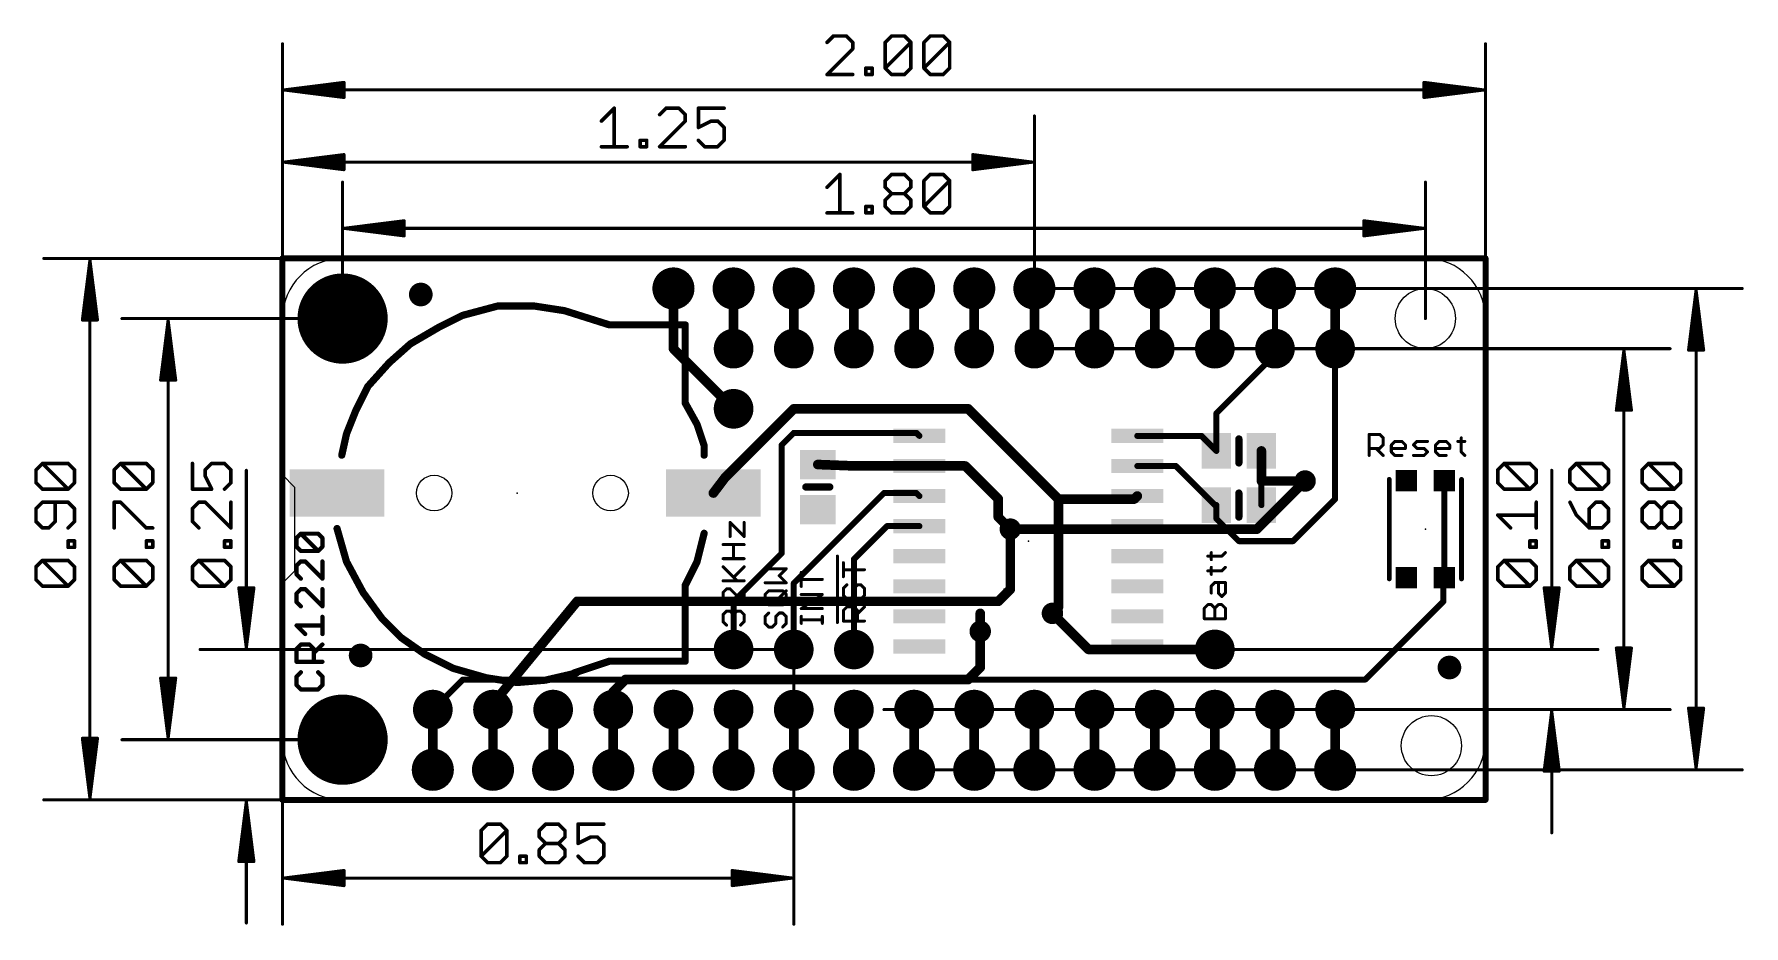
# Model space of a CAD drawing. Extents: x -10.5 to 61.7, y -5.3 to 32.3.
import ezdxf

# ---------------------------------------------------------------- set-up
doc = ezdxf.new("R2010")
doc.units = 0
for name, color, linetype in [('1', 12, 'CONTINUOUS'), ('16', 132, 'CONTINUOUS'), ('17', 110, 'CONTINUOUS'), ('18', 110, 'CONTINUOUS'), ('20', 53, 'CONTINUOUS'), ('21', 40, 'CONTINUOUS'), ('23', 53, 'CONTINUOUS'), ('24', 53, 'CONTINUOUS'), ('47', 253, 'CONTINUOUS')]:
    doc.layers.add(name, color=color, linetype=linetype)

# ---------------------------------------------------------------- blocks, each defined once
blk = doc.blocks.new('RECT')
blk.add_solid([(-0.5, -0.5), (0.5, -0.5), (-0.5, 0.5), (0.5, 0.5)])
blk = doc.blocks.new('PIE')
at = {"const_width": 0.5}
blk.add_lwpolyline([(0, -0.25, 1), (0, 0.25, 1), (0, -0.25)], format="xyb", dxfattribs=at)
blk = doc.blocks.new('ROUNDP')
at = {"const_width": 0.5}
blk.add_lwpolyline([(0, -0.25, 1), (0, 0.25, 1), (0, -0.25)], format="xyb", dxfattribs=at)
blk = doc.blocks.new('ROUNDV')
at = {"const_width": 0.5}
blk.add_lwpolyline([(0, -0.25, 1), (0, 0.25, 1), (0, -0.25)], format="xyb", dxfattribs=at)

msp = doc.modelspace()

# ---------------------------------------------------------------- linework, layer by layer
at = {"layer": '1'}
for points, const_width in [([(0, 22.86), (0, 0)], 0.254), ([(50.8, 22.86), (0, 22.86)], 0.254), ([(50.8, 0), (50.8, 22.86)], 0.254), ([(16.51, 21.59), (16.51, 19.05)], 0.4064), ([(19.05, 21.59), (19.05, 19.05)], 0.4064), ([(21.59, 19.05), (21.59, 21.59)], 0.4064), ([(24.13, 21.59), (24.13, 19.05)], 0.4064), ([(26.67, 19.05), (26.67, 21.59)], 0.4064), ([(29.21, 21.59), (29.21, 19.05)], 0.4064), ([(31.75, 19.05), (31.75, 21.59)], 0.4064), ([(34.29, 21.59), (34.29, 19.05)], 0.4064), ([(36.83, 19.05), (36.83, 21.59)], 0.4064), ([(39.37, 21.59), (39.37, 19.05)], 0.4064), ([(41.91, 19.05), (41.91, 21.59)], 0.254), ([(44.45, 21.59), (44.45, 19.05)], 0.4064), ([(16.51, 19.05), (19.05, 16.51)], 0.4064), ([(39.436, 16.322), (41.91, 18.796)], 0.254), ([(41.91, 19.05), (41.91, 18.796)], 0.254), ([(44.45, 12.7), (44.45, 19.05)], 0.254), ([(18.704, 13.624), (21.59, 16.51)], 0.4064), ([(21.59, 16.51), (28.956, 16.51)], 0.4064), ([(28.956, 16.51), (32.766, 12.7)], 0.4064), ([(39.436, 14.732), (39.436, 16.322)], 0.254), ([(21.082, 14.986), (21.59, 15.494)], 0.254), ([(21.59, 15.494), (26.769, 15.494)], 0.254), ([(26.769, 15.494), (26.896, 15.367)], 0.254), ([(36.096, 15.367), (38.801, 15.367)], 0.254), ([(38.801, 15.367), (39.436, 14.732)], 0.254), ([(21.082, 10.414), (21.082, 14.986)], 0.254), ([(41.336, 13.462), (41.336, 14.732)], 0.4064), ([(41.336, 12.446), (41.336, 14.732)], 0.254), ([(18.196, 12.954), (18.704, 13.624)], 0.4064), ([(24.191, 14.097), (22.606, 14.158)], 0.4064), ([(26.896, 14.097), (24.191, 14.097)], 0.4064), ([(26.896, 14.097), (28.829, 14.097)], 0.4064), ([(28.829, 14.097), (30.226, 12.7)], 0.4064), ([(36.096, 14.097), (37.719, 14.097)], 0.254), ([(37.719, 14.097), (39.37, 12.446)], 0.254), ([(21.59, 9.144), (25.4, 12.954)], 0.254), ([(25.4, 12.954), (26.769, 12.954)], 0.254), ([(26.769, 12.954), (26.896, 12.827)], 0.254), ([(35.969, 12.7), (36.096, 12.827)], 0.4064), ([(43.18, 13.462), (41.336, 13.462)], 0.4064), ([(49.06, 9.38), (49.06, 13.48)], 0.254), ([(30.226, 12.7), (30.226, 11.938)], 0.4064), ([(32.766, 12.7), (35.969, 12.7)], 0.4064), ([(32.766, 8.128), (32.766, 12.7)], 0.4064), ([(39.37, 12.446), (39.436, 12.446)], 0.254), ([(39.436, 12.446), (39.436, 11.872)], 0.254), ([(42.672, 10.922), (44.45, 12.7)], 0.254), ([(24.13, 10.16), (25.527, 11.557)], 0.254), ([(25.527, 11.557), (26.896, 11.557)], 0.254), ([(30.226, 11.938), (30.734, 11.43)], 0.4064), ([(39.436, 11.872), (40.386, 10.922)], 0.254), ([(40.386, 10.922), (42.672, 10.922)], 0.254), ([(19.05, 8.382), (21.082, 10.414)], 0.254), ([(24.13, 6.35), (24.13, 10.16)], 0.254), ([(49.022, 9.342), (49.06, 9.38)], 0.254), ([(49.022, 8.382), (49.022, 9.342)], 0.254), ([(21.59, 6.35), (21.59, 9.144)], 0.254), ([(19.05, 6.35), (19.05, 8.382)], 0.254), ([(29.464, 7.112), (29.464, 7.874)], 0.4064), ([(32.512, 7.874), (32.766, 8.128)], 0.4064), ([(45.72, 5.08), (49.022, 8.382)], 0.254), ([(6.35, 3.81), (7.62, 5.08)], 0.254), ([(7.62, 5.08), (45.72, 5.08)], 0.254), ([(6.35, 1.27), (6.35, 3.81)], 0.4064), ([(11.43, 1.27), (11.43, 3.81)], 0.4064), ([(13.97, 3.81), (13.97, 1.27)], 0.4064), ([(16.51, 1.27), (16.51, 3.81)], 0.4064), ([(19.05, 3.81), (19.05, 1.27)], 0.4064), ([(21.59, 1.27), (21.59, 3.81)], 0.4064), ([(24.13, 3.81), (24.13, 1.27)], 0.4064), ([(26.67, 1.27), (26.67, 3.81)], 0.4064), ([(29.21, 3.81), (29.21, 1.27)], 0.4064), ([(31.75, 1.27), (31.75, 3.81)], 0.4064), ([(34.29, 3.81), (34.29, 1.27)], 0.4064), ([(36.83, 3.81), (36.83, 1.27)], 0.4064), ([(39.37, 1.27), (39.37, 3.81)], 0.4064), ([(41.91, 1.27), (41.91, 3.81)], 0.4064), ([(44.45, 3.81), (44.45, 1.27)], 0.4064), ([(0, 0), (50.8, 0)], 0.254)]:
    msp.add_lwpolyline(points, dxfattribs=dict(at, const_width=const_width))
for points, const_width in [([(0.0635, 22.86, 1), (-0.0635, 22.86)], 0.127), ([(0, 22.9235, 1), (0, 22.7965)], 0.127), ([(50.8635, 22.86, 1), (50.7365, 22.86)], 0.127), ([(50.8, 22.7965, 1), (50.8, 22.9235)], 0.127), ([(16.6116, 21.59, 1), (16.4084, 21.59)], 0.2032), ([(19.1516, 21.59, 1), (18.9484, 21.59)], 0.2032), ([(21.6916, 21.59, 1), (21.4884, 21.59)], 0.2032), ([(24.2316, 21.59, 1), (24.0284, 21.59)], 0.2032), ([(26.7716, 21.59, 1), (26.5684, 21.59)], 0.2032), ([(29.3116, 21.59, 1), (29.1084, 21.59)], 0.2032), ([(31.8516, 21.59, 1), (31.6484, 21.59)], 0.2032), ([(34.3916, 21.59, 1), (34.1884, 21.59)], 0.2032), ([(36.9316, 21.59, 1), (36.7284, 21.59)], 0.2032), ([(39.4716, 21.59, 1), (39.2684, 21.59)], 0.2032), ([(41.9735, 21.59, 1), (41.8465, 21.59)], 0.127), ([(44.5516, 21.59, 1), (44.3484, 21.59)], 0.2032), ([(16.4084, 19.05, 1), (16.6116, 19.05)], 0.2032), ([(16.5818, 19.1218, 1), (16.4382, 18.9782)], 0.2032), ([(18.9484, 19.05, 1), (19.1516, 19.05)], 0.2032), ([(21.4884, 19.05, 1), (21.6916, 19.05)], 0.2032), ([(24.0284, 19.05, 1), (24.2316, 19.05)], 0.2032), ([(26.5684, 19.05, 1), (26.7716, 19.05)], 0.2032), ([(29.1084, 19.05, 1), (29.3116, 19.05)], 0.2032), ([(31.6484, 19.05, 1), (31.8516, 19.05)], 0.2032), ([(34.1884, 19.05, 1), (34.3916, 19.05)], 0.2032), ([(36.7284, 19.05, 1), (36.9316, 19.05)], 0.2032), ([(39.2684, 19.05, 1), (39.4716, 19.05)], 0.2032), ([(41.9735, 19.05, 1), (41.8465, 19.05)], 0.127), ([(41.8465, 19.05, 1), (41.9735, 19.05)], 0.127), ([(41.8465, 18.796, 1), (41.9735, 18.796)], 0.127), ([(41.9549, 18.7511, 1), (41.8651, 18.8409)], 0.127), ([(44.3484, 19.05, 1), (44.5516, 19.05)], 0.2032), ([(44.5135, 19.05, 1), (44.3865, 19.05)], 0.127), ([(18.9782, 16.4382, 1), (19.1218, 16.5818)], 0.2032), ([(21.59, 16.6116, 1), (21.59, 16.4084)], 0.2032), ([(21.6618, 16.4382, 1), (21.5182, 16.5818)], 0.2032), ([(29.0278, 16.5818, 1), (28.8842, 16.4382)], 0.2032), ([(28.956, 16.4084, 1), (28.956, 16.6116)], 0.2032), ([(39.4995, 16.322, 1), (39.3725, 16.322)], 0.127), ([(39.3911, 16.3669, 1), (39.4809, 16.2771)], 0.127), ([(21.59, 15.5575, 1), (21.59, 15.4305)], 0.127), ([(21.6349, 15.4491, 1), (21.5451, 15.5389)], 0.127), ([(26.8139, 15.5389, 1), (26.7241, 15.4491)], 0.127), ([(26.769, 15.4305, 1), (26.769, 15.5575)], 0.127), ([(26.8511, 15.3221, 1), (26.9409, 15.4119)], 0.127), ([(36.096, 15.4305, 1), (36.096, 15.3035)], 0.127), ([(38.8459, 15.4119, 1), (38.7561, 15.3221)], 0.127), ([(38.801, 15.3035, 1), (38.801, 15.4305)], 0.127), ([(21.1455, 14.986, 1), (21.0185, 14.986)], 0.127), ([(21.0371, 15.0309, 1), (21.1269, 14.9411)], 0.127), ([(39.3725, 14.732, 1), (39.4995, 14.732)], 0.127), ([(39.3911, 14.6871, 1), (39.4809, 14.7769)], 0.127), ([(41.4376, 14.732, 1), (41.2344, 14.732)], 0.2032), ([(41.3995, 14.732, 1), (41.2725, 14.732)], 0.127), ([(18.6322, 13.6958, 1), (18.7758, 13.5522)], 0.2032), ([(18.785, 13.5626, 1), (18.623, 13.6854)], 0.2032), ([(22.6099, 14.2595, 1), (22.6021, 14.0565)], 0.2032), ([(24.191, 14.1986, 1), (24.191, 13.9954)], 0.2032), ([(24.1871, 13.9955, 1), (24.1949, 14.1985)], 0.2032), ([(26.896, 14.1986, 1), (26.896, 13.9954)], 0.2032), ([(26.896, 13.9954, 1), (26.896, 14.1986)], 0.2032), ([(28.9008, 14.1688, 1), (28.7572, 14.0252)], 0.2032), ([(28.829, 13.9954, 1), (28.829, 14.1986)], 0.2032), ([(36.096, 14.1605, 1), (36.096, 14.0335)], 0.127), ([(37.7639, 14.1419, 1), (37.6741, 14.0521)], 0.127), ([(37.719, 14.0335, 1), (37.719, 14.1605)], 0.127), ([(18.115, 13.0154, 1), (18.277, 12.8926)], 0.2032), ([(25.4, 13.0175, 1), (25.4, 12.8905)], 0.127), ([(25.4449, 12.9091, 1), (25.3551, 12.9989)], 0.127), ([(26.8139, 12.9989, 1), (26.7241, 12.9091)], 0.127), ([(26.769, 12.8905, 1), (26.769, 13.0175)], 0.127), ([(36.1678, 12.7552, 1), (36.0242, 12.8988)], 0.2032), ([(41.336, 13.5636, 1), (41.336, 13.3604)], 0.2032), ([(41.2344, 13.462, 1), (41.4376, 13.462)], 0.2032), ([(43.18, 13.3604, 1), (43.18, 13.5636)], 0.2032), ([(49.1235, 13.48, 1), (48.9965, 13.48)], 0.127), ([(26.8511, 12.7821, 1), (26.9409, 12.8719)], 0.127), ([(30.3276, 12.7, 1), (30.1244, 12.7)], 0.2032), ([(30.1542, 12.6282, 1), (30.2978, 12.7718)], 0.2032), ([(32.766, 12.8016, 1), (32.766, 12.5984)], 0.2032), ([(32.8676, 12.7, 1), (32.6644, 12.7)], 0.2032), ([(32.6942, 12.6282, 1), (32.8378, 12.7718)], 0.2032), ([(35.8972, 12.7718, 1), (36.0408, 12.6282)], 0.2032), ([(35.969, 12.5984, 1), (35.969, 12.8016)], 0.2032), ([(39.37, 12.5095, 1), (39.37, 12.3825)], 0.127), ([(39.3251, 12.4011, 1), (39.4149, 12.4909)], 0.127), ([(39.4995, 12.446, 1), (39.3725, 12.446)], 0.127), ([(39.436, 12.3825, 1), (39.436, 12.5095)], 0.127), ([(41.2725, 12.446, 1), (41.3995, 12.446)], 0.127), ([(44.3865, 12.7, 1), (44.5135, 12.7)], 0.127), ([(44.4949, 12.6551, 1), (44.4051, 12.7449)], 0.127), ([(25.527, 11.6205, 1), (25.527, 11.4935)], 0.127), ([(25.5719, 11.5121, 1), (25.4821, 11.6019)], 0.127), ([(26.896, 11.4935, 1), (26.896, 11.6205)], 0.127), ([(30.1244, 11.938, 1), (30.3276, 11.938)], 0.2032), ([(30.2978, 12.0098, 1), (30.1542, 11.8662)], 0.2032), ([(30.6622, 11.3582, 1), (30.8058, 11.5018)], 0.2032), ([(39.4809, 11.9169, 1), (39.3911, 11.8271)], 0.127), ([(39.3725, 11.872, 1), (39.4995, 11.872)], 0.127), ([(40.386, 10.9855, 1), (40.386, 10.8585)], 0.127), ([(40.3411, 10.8771, 1), (40.4309, 10.9669)], 0.127), ([(42.6271, 10.9669, 1), (42.7169, 10.8771)], 0.127), ([(42.672, 10.8585, 1), (42.672, 10.9855)], 0.127), ([(21.0185, 10.414, 1), (21.1455, 10.414)], 0.127), ([(21.1269, 10.3691, 1), (21.0371, 10.4589)], 0.127), ([(24.1935, 10.16, 1), (24.0665, 10.16)], 0.127), ([(24.0851, 10.2049, 1), (24.1749, 10.1151)], 0.127), ([(49.0855, 9.342, 1), (48.9585, 9.342)], 0.127), ([(48.9771, 9.3869, 1), (49.0669, 9.2971)], 0.127), ([(48.9965, 9.38, 1), (49.1235, 9.38)], 0.127), ([(49.1049, 9.3351, 1), (49.0151, 9.4249)], 0.127), ([(21.6535, 9.144, 1), (21.5265, 9.144)], 0.127), ([(21.5451, 9.1889, 1), (21.6349, 9.0991)], 0.127), ([(19.1135, 8.382, 1), (18.9865, 8.382)], 0.127), ([(19.0051, 8.4269, 1), (19.0949, 8.3371)], 0.127), ([(29.5656, 7.874, 1), (29.3624, 7.874)], 0.2032), ([(32.4402, 7.9458, 1), (32.5838, 7.8022)], 0.2032), ([(32.6644, 8.128, 1), (32.8676, 8.128)], 0.2032), ([(32.8378, 8.0562, 1), (32.6942, 8.1998)], 0.2032), ([(48.9585, 8.382, 1), (49.0855, 8.382)], 0.127), ([(49.0669, 8.3371, 1), (48.9771, 8.4269)], 0.127), ([(29.3624, 7.112, 1), (29.5656, 7.112)], 0.2032), ([(18.9865, 6.35, 1), (19.1135, 6.35)], 0.127), ([(21.5265, 6.35, 1), (21.6535, 6.35)], 0.127), ([(24.0665, 6.35, 1), (24.1935, 6.35)], 0.127), ([(7.62, 5.1435, 1), (7.62, 5.0165)], 0.127), ([(7.6649, 5.0351, 1), (7.5751, 5.1249)], 0.127), ([(45.6751, 5.1249, 1), (45.7649, 5.0351)], 0.127), ([(45.72, 5.0165, 1), (45.72, 5.1435)], 0.127), ([(6.4516, 3.81, 1), (6.2484, 3.81)], 0.2032), ([(6.3051, 3.8549, 1), (6.3949, 3.7651)], 0.127), ([(11.5316, 3.81, 1), (11.3284, 3.81)], 0.2032), ([(14.0716, 3.81, 1), (13.8684, 3.81)], 0.2032), ([(16.6116, 3.81, 1), (16.4084, 3.81)], 0.2032), ([(19.1516, 3.81, 1), (18.9484, 3.81)], 0.2032), ([(21.6916, 3.81, 1), (21.4884, 3.81)], 0.2032), ([(24.2316, 3.81, 1), (24.0284, 3.81)], 0.2032), ([(26.7716, 3.81, 1), (26.5684, 3.81)], 0.2032), ([(29.3116, 3.81, 1), (29.1084, 3.81)], 0.2032), ([(31.8516, 3.81, 1), (31.6484, 3.81)], 0.2032), ([(34.3916, 3.81, 1), (34.1884, 3.81)], 0.2032), ([(36.9316, 3.81, 1), (36.7284, 3.81)], 0.2032), ([(39.4716, 3.81, 1), (39.2684, 3.81)], 0.2032), ([(42.0116, 3.81, 1), (41.8084, 3.81)], 0.2032), ([(44.5516, 3.81, 1), (44.3484, 3.81)], 0.2032), ([(6.2484, 1.27, 1), (6.4516, 1.27)], 0.2032), ([(11.3284, 1.27, 1), (11.5316, 1.27)], 0.2032), ([(13.8684, 1.27, 1), (14.0716, 1.27)], 0.2032), ([(16.4084, 1.27, 1), (16.6116, 1.27)], 0.2032), ([(18.9484, 1.27, 1), (19.1516, 1.27)], 0.2032), ([(21.4884, 1.27, 1), (21.6916, 1.27)], 0.2032), ([(24.0284, 1.27, 1), (24.2316, 1.27)], 0.2032), ([(26.5684, 1.27, 1), (26.7716, 1.27)], 0.2032), ([(29.1084, 1.27, 1), (29.3116, 1.27)], 0.2032), ([(31.6484, 1.27, 1), (31.8516, 1.27)], 0.2032), ([(34.1884, 1.27, 1), (34.3916, 1.27)], 0.2032), ([(36.7284, 1.27, 1), (36.9316, 1.27)], 0.2032), ([(39.2684, 1.27, 1), (39.4716, 1.27)], 0.2032), ([(41.8084, 1.27, 1), (42.0116, 1.27)], 0.2032), ([(44.3484, 1.27, 1), (44.5516, 1.27)], 0.2032), ([(0, 0.0635, 1), (0, -0.0635)], 0.127), ([(-0.0635, 0, 1), (0.0635, 0)], 0.127), ([(50.7365, 0, 1), (50.8635, 0)], 0.127), ([(50.8, -0.0635, 1), (50.8, 0.0635)], 0.127)]:
    msp.add_lwpolyline(points, format="xyb", dxfattribs=dict(at, const_width=const_width))
at = {"layer": '16', "const_width": 0.4064}
for points in [[(41.148, 11.43), (43.18, 13.462)], [(30.734, 11.43), (41.148, 11.43)], [(30.734, 8.89), (30.734, 11.43)], [(30.226, 8.382), (30.734, 8.89)], [(8.89, 4.064), (12.446, 8.382)], [(12.446, 8.382), (30.226, 8.382)], [(34.036, 6.35), (32.512, 7.874)], [(29.464, 5.588), (29.464, 7.112)], [(39.37, 6.35), (34.036, 6.35)], [(28.956, 5.08), (29.464, 5.588)], [(13.97, 4.572), (14.478, 5.08)], [(14.478, 5.08), (28.956, 5.08)], [(13.97, 3.81), (13.97, 4.572)], [(8.89, 3.81), (8.89, 4.064)], [(8.89, 1.27), (8.89, 3.81)]]:
    msp.add_lwpolyline(points, dxfattribs=at)
at = {"layer": '16', "const_width": 0.2032}
for points in [[(43.2518, 13.3902, 1), (43.1082, 13.5338)], [(30.734, 11.5316, 1), (30.734, 11.3284)], [(30.8356, 11.43, 1), (30.6324, 11.43)], [(41.0762, 11.5018, 1), (41.2198, 11.3582)], [(41.148, 11.3284, 1), (41.148, 11.5316)], [(30.6324, 8.89, 1), (30.8356, 8.89)], [(30.8058, 8.8182, 1), (30.6622, 8.9618)], [(12.446, 8.4836, 1), (12.446, 8.2804)], [(12.5244, 8.3174, 1), (12.3676, 8.4466)], [(30.1542, 8.4538, 1), (30.2978, 8.3102)], [(30.226, 8.2804, 1), (30.226, 8.4836)], [(32.5838, 7.9458, 1), (32.4402, 7.8022)], [(29.5656, 7.112, 1), (29.3624, 7.112)], [(34.036, 6.4516, 1), (34.036, 6.2484)], [(33.9642, 6.2782, 1), (34.1078, 6.4218)], [(39.37, 6.2484, 1), (39.37, 6.4516)], [(29.5358, 5.5162, 1), (29.3922, 5.6598)], [(14.478, 5.1816, 1), (14.478, 4.9784)], [(14.5498, 5.0082, 1), (14.4062, 5.1518)], [(28.8842, 5.1518, 1), (29.0278, 5.0082)], [(28.956, 4.9784, 1), (28.956, 5.1816)], [(29.3624, 5.588, 1), (29.5656, 5.588)], [(14.0716, 4.572, 1), (13.8684, 4.572)], [(13.8982, 4.6438, 1), (14.0418, 4.5002)], [(8.9916, 4.064, 1), (8.7884, 4.064)], [(8.8116, 4.1286, 1), (8.9684, 3.9994)], [(8.9916, 3.81, 1), (8.7884, 3.81)], [(8.7884, 3.81, 1), (8.9916, 3.81)], [(13.8684, 3.81, 1), (14.0716, 3.81)], [(8.7884, 1.27, 1), (8.9916, 1.27)]]:
    msp.add_lwpolyline(points, format="xyb", dxfattribs=at)
at = {"layer": '20'}
for p, q in [((2.54, 22.86), (48.26, 22.86)), ((0, 2.54), (0, 20.32)), ((50.8, 20.32), (50.8, 2.54)), ((48.26, 0), (2.54, 0))]:
    msp.add_line(p, q, dxfattribs=at)
for centre, radius in [((48.26, 20.32), 1.27), ((6.406, 12.954), 0.75), ((13.856, 12.954), 0.75), ((48.514, 2.286), 1.27)]:
    msp.add_circle(centre, radius, dxfattribs=at)
for centre, start, end in [((2.54, 20.32), 90, 180), ((48.26, 20.32), 0, 90), ((2.54, 2.54), 180, 270), ((48.26, 2.54), 270, 0)]:
    msp.add_arc(centre, 2.54, start, end, dxfattribs=at)
at = {"layer": '21'}
for p, q in [((48.26, 22.86), (2.54, 22.86)), ((0, 20.32), (0, 13.716)), ((50.8, 2.54), (50.8, 20.32)), ((0, 13.716), (0.508, 13.208)), ((0.508, 13.208), (0.508, 9.652)), ((0.508, 9.652), (0, 9.144)), ((0, 9.144), (0, 2.54)), ((2.54, 0), (48.26, 0))]:
    msp.add_line(p, q, dxfattribs=at)
for points, const_width in [([(7.606, 20.454), (9.106, 20.854)], 0.3048), ([(9.106, 20.854), (10.606, 20.854)], 0.3048), ([(10.606, 20.854), (11.906, 20.654)], 0.3048), ([(6.606, 19.954), (7.606, 20.454)], 0.3048), ([(11.906, 20.654), (13.806, 20.054)], 0.3048), ([(5.406, 19.254), (6.606, 19.954)], 0.3048), ([(13.856, 20.054), (17.006, 20.054)], 0.3048), ([(17.006, 20.054), (17.006, 16.754)], 0.3048), ([(4.506, 18.454), (5.406, 19.254)], 0.3048), ([(3.606, 17.454), (4.506, 18.454)], 0.3048), ([(3.106, 16.454), (3.606, 17.454)], 0.3048), ([(2.706, 15.454), (3.106, 16.454)], 0.3048), ([(17.006, 16.754), (17.506, 15.854)], 0.3048), ([(17.506, 15.854), (17.806, 14.954)], 0.3048), ([(2.506, 14.554), (2.706, 15.454)], 0.3048), ([(40.386, 14.224), (40.386, 15.24)], 0.3048), ([(45.8866, 14.5415), (45.8866, 15.4313)], 0.127), ([(45.8866, 15.4313), (46.3315, 15.4313)], 0.127), ([(46.3315, 15.4313), (46.4798, 15.283)], 0.127), ([(46.4798, 15.283), (46.4798, 14.9864)], 0.127), ([(46.8221, 14.9864), (46.9704, 15.1347)], 0.127), ([(46.9704, 15.1347), (47.267, 15.1347)], 0.127), ([(47.267, 15.1347), (47.4153, 14.9864)], 0.127), ([(47.7577, 14.9864), (47.906, 15.1347)], 0.127), ([(47.906, 15.1347), (48.3508, 15.1347)], 0.127), ([(48.6932, 14.9864), (48.8415, 15.1347)], 0.127), ([(48.8415, 15.1347), (49.1381, 15.1347)], 0.127), ([(49.1381, 15.1347), (49.2864, 14.9864)], 0.127), ([(49.6287, 15.1347), (49.9253, 15.1347)], 0.127), ([(49.777, 15.283), (49.777, 14.6898)], 0.127), ([(17.806, 14.954), (17.806, 14.554)], 0.3048), ([(46.3315, 14.8381), (45.8866, 14.8381)], 0.127), ([(46.1832, 14.8381), (46.4798, 14.5415)], 0.127), ([(46.4798, 14.9864), (46.3315, 14.8381)], 0.127), ([(46.8221, 14.6898), (46.8221, 14.9864)], 0.127), ([(47.4153, 14.8381), (46.8221, 14.8381)], 0.127), ([(46.9704, 14.5415), (46.8221, 14.6898)], 0.127), ([(47.267, 14.5415), (46.9704, 14.5415)], 0.127), ([(47.4153, 14.9864), (47.4153, 14.8381)], 0.127), ([(47.906, 14.8381), (47.7577, 14.9864)], 0.127), ([(47.7577, 14.5415), (48.2025, 14.5415)], 0.127), ([(48.2025, 14.8381), (47.906, 14.8381)], 0.127), ([(48.3508, 14.6898), (48.2025, 14.8381)], 0.127), ([(48.2025, 14.5415), (48.3508, 14.6898)], 0.127), ([(48.6932, 14.6898), (48.6932, 14.9864)], 0.127), ([(49.2864, 14.8381), (48.6932, 14.8381)], 0.127), ([(48.8415, 14.5415), (48.6932, 14.6898)], 0.127), ([(49.1381, 14.5415), (48.8415, 14.5415)], 0.127), ([(49.2864, 14.9864), (49.2864, 14.8381)], 0.127), ([(49.777, 14.6898), (49.9253, 14.5415)], 0.127), ([(22.098, 13.208), (23.114, 13.208)], 0.3048), ([(40.386, 11.938), (40.386, 12.954)], 0.3048), ([(46.7346, 9.33), (46.7346, 13.53)], 0.2032), ([(49.7854, 13.53), (49.7854, 9.33)], 0.2032), ([(2.306, 11.454), (2.706, 10.054)], 0.3048), ([(18.9013, 11.1188), (18.9013, 11.7119)], 0.127), ([(18.9013, 11.7119), (19.4945, 11.1188)], 0.127), ([(19.4945, 11.1188), (19.4945, 11.7119)], 0.127), ([(0.596, 11.0545), (0.7782, 11.2366)], 0.1778), ([(0.596, 10.6901), (0.596, 11.0545)], 0.1778), ([(0.7782, 11.2366), (1.5069, 11.2366)], 0.1778), ([(1.5069, 10.5079), (0.7782, 11.2366)], 0.1778), ([(1.5069, 11.2366), (1.6891, 11.0545)], 0.1778), ([(1.6891, 11.0545), (1.6891, 10.6901)], 0.1778), ([(17.506, 10.054), (17.806, 11.254)], 0.3048), ([(18.6047, 10.7764), (19.4945, 10.7764)], 0.127), ([(19.0496, 10.1833), (19.0496, 10.7764)], 0.127), ([(0.7782, 10.5079), (0.596, 10.6901)], 0.1778), ([(0.7782, 10.0672), (0.596, 9.8851)], 0.1778), ([(1.5069, 10.5079), (0.7782, 10.5079)], 0.1778), ([(0.9603, 10.0672), (0.7782, 10.0672)], 0.1778), ([(1.6891, 9.3385), (0.9603, 10.0672)], 0.1778), ([(1.6891, 10.6901), (1.5069, 10.5079)], 0.1778), ([(1.6891, 10.0672), (1.6891, 9.3385)], 0.1778), ([(2.706, 10.054), (3.406, 8.754)], 0.3048), ([(17.006, 9.054), (17.506, 10.054)], 0.3048), ([(19.4945, 10.1833), (18.6047, 10.1833)], 0.127), ([(23.4315, 7.4867), (23.4315, 10.2933)], 0.127), ([(39.073, 10.2913), (39.6662, 10.2913)], 0.127), ([(39.2213, 10.143), (39.2213, 10.4396)], 0.127), ([(39.6662, 10.2913), (39.8145, 10.4396)], 0.127), ([(0.596, 9.8851), (0.596, 9.5207)], 0.1778), ([(0.596, 9.5207), (0.7782, 9.3385)], 0.1778), ([(19.1979, 9.2477), (18.6047, 9.8409)], 0.127), ([(19.0496, 9.396), (19.4945, 9.8409)], 0.127), ([(21.2725, 9.7604), (20.3827, 9.7604)], 0.127), ([(20.9759, 9.4638), (21.2725, 9.7604)], 0.127), ([(21.2725, 9.1673), (20.9759, 9.4638)], 0.127), ([(21.9067, 9.0113), (21.9067, 9.6045)], 0.127), ([(23.6847, 9.4213), (23.6847, 10.0144)], 0.127), ([(24.5745, 9.7178), (23.6847, 9.7178)], 0.127), ([(39.073, 9.6676), (39.6662, 9.6676)], 0.127), ([(39.2213, 9.5193), (39.2213, 9.8159)], 0.127), ([(39.6662, 9.6676), (39.8145, 9.8159)], 0.127), ([(0.7782, 8.8978), (0.596, 8.7157)], 0.1778), ([(0.596, 8.7157), (0.596, 8.3513)], 0.1778), ([(0.9603, 8.8978), (0.7782, 8.8978)], 0.1778), ([(1.6891, 8.1691), (0.9603, 8.8978)], 0.1778), ([(1.6891, 8.8978), (1.6891, 8.1691)], 0.1778), ([(3.406, 8.754), (4.206, 7.654)], 0.3048), ([(17.006, 5.854), (17.006, 9.054)], 0.3048), ([(18.6047, 9.2477), (19.4945, 9.2477)], 0.127), ([(18.753, 8.9054), (18.6047, 8.7571)], 0.127), ([(18.6047, 8.7571), (18.6047, 8.4605)], 0.127), ([(18.9013, 8.9054), (18.753, 8.9054)], 0.127), ([(19.4945, 8.3122), (18.9013, 8.9054)], 0.127), ([(19.4945, 8.9054), (19.4945, 8.3122)], 0.127), ([(20.3827, 9.1673), (21.2725, 9.1673)], 0.127), ([(20.3827, 8.6766), (20.531, 8.8249)], 0.127), ([(20.3827, 8.38), (20.3827, 8.6766)], 0.127), ([(20.531, 8.8249), (21.1242, 8.8249)], 0.127), ([(20.9759, 8.5283), (21.2725, 8.8249)], 0.127), ([(21.1242, 8.8249), (21.2725, 8.6766)], 0.127), ([(21.2725, 8.6766), (21.2725, 8.38)], 0.127), ([(22.7965, 9.3079), (21.9067, 9.3079)], 0.127), ([(21.9067, 8.0758), (22.7965, 8.669)], 0.127), ([(22.7965, 8.669), (21.9067, 8.669)], 0.127), ([(23.833, 9.0789), (23.6847, 8.9306)], 0.127), ([(23.6847, 8.9306), (23.6847, 8.634)], 0.127), ([(23.6847, 8.634), (23.833, 8.4857)], 0.127), ([(23.9813, 8.4857), (24.1296, 8.634)], 0.127), ([(24.1296, 8.9306), (24.2779, 9.0789)], 0.127), ([(24.1296, 8.634), (24.1296, 8.9306)], 0.127), ([(24.2779, 9.0789), (24.4262, 9.0789)], 0.127), ([(24.4262, 9.0789), (24.5745, 8.9306)], 0.127), ([(24.5745, 8.634), (24.4262, 8.4857)], 0.127), ([(24.5745, 8.9306), (24.5745, 8.634)], 0.127), ([(39.2213, 9.0287), (39.3696, 9.177)], 0.127), ([(39.2213, 8.7321), (39.2213, 9.0287)], 0.127), ([(39.3696, 9.177), (39.8145, 9.177)], 0.127), ([(39.5179, 8.7321), (39.5179, 9.177)], 0.127), ([(39.6662, 8.5838), (39.5179, 8.7321)], 0.127), ([(39.8145, 8.7321), (39.6662, 8.5838)], 0.127), ([(39.8145, 9.177), (39.8145, 8.7321)], 0.127), ([(0.596, 8.3513), (0.7782, 8.1691)], 0.1778), ([(18.6047, 8.4605), (18.753, 8.3122)], 0.127), ([(18.6047, 7.8216), (18.753, 7.9699)], 0.127), ([(18.753, 7.9699), (18.9013, 7.9699)], 0.127), ([(18.9013, 7.9699), (19.0496, 7.8216)], 0.127), ([(19.0496, 7.8216), (19.1979, 7.9699)], 0.127), ([(19.1979, 7.9699), (19.3462, 7.9699)], 0.127), ([(19.3462, 7.9699), (19.4945, 7.8216)], 0.127), ([(20.531, 8.2317), (20.3827, 8.38)], 0.127), ([(20.531, 7.8894), (20.3827, 7.7411)], 0.127), ([(21.1242, 8.2317), (20.531, 8.2317)], 0.127), ([(20.8276, 7.7411), (20.9759, 7.8894)], 0.127), ([(20.9759, 7.8894), (21.1242, 7.8894)], 0.127), ([(21.2725, 8.38), (21.1242, 8.2317)], 0.127), ([(21.1242, 7.8894), (21.2725, 7.7411)], 0.127), ([(22.7965, 8.0758), (21.9067, 8.0758)], 0.127), ([(23.6847, 7.9951), (23.833, 8.1434)], 0.127), ([(23.6847, 7.5502), (23.6847, 7.9951)], 0.127), ([(23.833, 8.4857), (23.9813, 8.4857)], 0.127), ([(23.833, 8.1434), (24.1296, 8.1434)], 0.127), ([(24.1296, 8.1434), (24.2779, 7.9951)], 0.127), ([(24.2779, 7.8468), (24.5745, 8.1434)], 0.127), ([(24.2779, 7.9951), (24.2779, 7.5502)], 0.127), ([(38.9247, 8.0932), (39.073, 8.2415)], 0.127), ([(38.9247, 7.6483), (38.9247, 8.0932)], 0.127), ([(39.073, 8.2415), (39.2213, 8.2415)], 0.127), ([(39.2213, 8.2415), (39.3696, 8.0932)], 0.127), ([(39.3696, 8.0932), (39.5179, 8.2415)], 0.127), ([(39.3696, 7.6483), (39.3696, 8.0932)], 0.127), ([(39.5179, 8.2415), (39.6662, 8.2415)], 0.127), ([(39.6662, 8.2415), (39.8145, 8.0932)], 0.127), ([(39.8145, 8.0932), (39.8145, 7.6483)], 0.127), ([(0.9603, 6.9997), (0.596, 7.3641)], 0.1778), ([(0.596, 7.3641), (1.6891, 7.3641)], 0.1778), ([(1.6891, 6.9997), (1.6891, 7.7284)], 0.1778), ([(4.206, 7.654), (5.006, 6.854)], 0.3048), ([(18.6047, 7.525), (18.6047, 7.8216)], 0.127), ([(18.753, 7.3767), (18.6047, 7.525)], 0.127), ([(19.0496, 7.8216), (19.0496, 7.6733)], 0.127), ([(19.4945, 7.525), (19.3462, 7.3767)], 0.127), ([(19.4945, 7.8216), (19.4945, 7.525)], 0.127), ([(20.3827, 7.7411), (20.3827, 7.4445)], 0.127), ([(20.3827, 7.4445), (20.531, 7.2962)], 0.127), ([(20.531, 7.2962), (20.6793, 7.2962)], 0.127), ([(20.6793, 7.2962), (20.8276, 7.4445)], 0.127), ([(20.8276, 7.4445), (20.8276, 7.7411)], 0.127), ([(21.2725, 7.4445), (21.1242, 7.2962)], 0.127), ([(21.2725, 7.7411), (21.2725, 7.4445)], 0.127), ([(21.9067, 7.4521), (21.9067, 7.7487)], 0.127), ([(22.7965, 7.6004), (21.9067, 7.6004)], 0.127), ([(22.7965, 7.4521), (22.7965, 7.7487)], 0.127), ([(24.5745, 7.5502), (23.6847, 7.5502)], 0.127), ([(39.8145, 7.6483), (38.9247, 7.6483)], 0.127), ([(0.596, 6.3769), (0.7782, 6.5591)], 0.1778), ([(0.7782, 6.5591), (1.1425, 6.5591)], 0.1778), ([(1.1425, 6.5591), (1.3247, 6.3769)], 0.1778), ([(1.3247, 6.1947), (1.6891, 6.5591)], 0.1778), ([(5.006, 6.854), (6.006, 6.154)], 0.3048), ([(0.596, 5.8303), (0.596, 6.3769)], 0.1778), ([(1.6891, 5.8303), (0.596, 5.8303)], 0.1778), ([(1.3247, 6.3769), (1.3247, 5.8303)], 0.1778), ([(6.006, 6.154), (7.206, 5.554)], 0.3048), ([(12.306, 5.354), (13.806, 5.854)], 0.3048), ([(13.856, 5.854), (17.006, 5.854)], 0.3048), ([(0.7782, 5.3897), (0.596, 5.2075)], 0.1778), ([(0.596, 5.2075), (0.596, 4.8431)], 0.1778), ([(1.6891, 5.2075), (1.5069, 5.3897)], 0.1778), ([(1.6891, 4.8431), (1.6891, 5.2075)], 0.1778), ([(7.206, 5.554), (8.606, 5.154)], 0.3048), ([(8.606, 5.154), (9.906, 4.954)], 0.3048), ([(9.906, 4.954), (11.106, 5.054)], 0.3048), ([(11.106, 5.054), (12.406, 5.354)], 0.3048), ([(0.596, 4.8431), (0.7782, 4.6609)], 0.1778), ([(0.7782, 4.6609), (1.5069, 4.6609)], 0.1778), ([(1.5069, 4.6609), (1.6891, 4.8431)], 0.1778)]:
    msp.add_lwpolyline(points, dxfattribs=dict(at, const_width=const_width))
for points, const_width in [([(9.106, 20.9302, 1), (9.106, 20.7778)], 0.1524), ([(9.1256, 20.7804, 1), (9.0864, 20.9276)], 0.1524), ([(10.6176, 20.9293, 1), (10.5944, 20.7787)], 0.1524), ([(10.606, 20.7778, 1), (10.606, 20.9302)], 0.1524), ([(7.5864, 20.5276, 1), (7.6256, 20.3804)], 0.1524), ([(7.6401, 20.3858, 1), (7.5719, 20.5222)], 0.1524), ([(11.9289, 20.7267, 1), (11.8831, 20.5813)], 0.1524), ([(11.8944, 20.5787, 1), (11.9176, 20.7293)], 0.1524), ([(6.5719, 20.0222, 1), (6.6401, 19.8858)], 0.1524), ([(6.6444, 19.8882, 1), (6.5676, 20.0198)], 0.1524), ([(13.856, 20.1302, 1), (13.856, 19.9778)], 0.1524), ([(13.7831, 19.9813, 1), (13.8289, 20.1267)], 0.1524), ([(17.0822, 20.054, 1), (16.9298, 20.054)], 0.1524), ([(17.006, 19.9778, 1), (17.006, 20.1302)], 0.1524), ([(5.3676, 19.3198, 1), (5.4444, 19.1882)], 0.1524), ([(5.4566, 19.197, 1), (5.3554, 19.311)], 0.1524), ([(4.4554, 18.511, 1), (4.5566, 18.397)], 0.1524), ([(4.5626, 18.403, 1), (4.4494, 18.505)], 0.1524), ([(3.5494, 17.505, 1), (3.6626, 17.403)], 0.1524), ([(3.6742, 17.4199, 1), (3.5378, 17.4881)], 0.1524), ([(3.1767, 16.4257, 1), (3.0353, 16.4823)], 0.1524), ([(17.0726, 16.791, 1), (16.9394, 16.717)], 0.1524), ([(16.9298, 16.754, 1), (17.0822, 16.754)], 0.1524), ([(3.0378, 16.4881, 1), (3.1742, 16.4199)], 0.1524), ([(17.5783, 15.8781, 1), (17.4337, 15.8299)], 0.1524), ([(17.4394, 15.817, 1), (17.5726, 15.891)], 0.1524), ([(2.6353, 15.4823, 1), (2.7767, 15.4257)], 0.1524), ([(2.7804, 15.4375, 1), (2.6316, 15.4705)], 0.1524), ([(40.4622, 15.24, 1), (40.3098, 15.24)], 0.1524), ([(45.9184, 15.4313, 1), (45.8549, 15.4313)], 0.0635), ([(45.8866, 15.463, 1), (45.8866, 15.3995)], 0.0635), ([(46.354, 15.4537, 1), (46.309, 15.4088)], 0.0635), ([(46.3315, 15.3995, 1), (46.3315, 15.463)], 0.0635), ([(46.5115, 15.283, 1), (46.448, 15.283)], 0.0635), ([(46.4573, 15.2605, 1), (46.5022, 15.3054)], 0.0635), ([(46.9704, 15.1664, 1), (46.9704, 15.1029)], 0.0635), ([(46.9929, 15.1122, 1), (46.948, 15.1571)], 0.0635), ([(47.2895, 15.1571, 1), (47.2446, 15.1122)], 0.0635), ([(47.267, 15.1029, 1), (47.267, 15.1664)], 0.0635), ([(47.906, 15.1664, 1), (47.906, 15.1029)], 0.0635), ([(47.9284, 15.1122, 1), (47.8835, 15.1571)], 0.0635), ([(48.3508, 15.1029, 1), (48.3508, 15.1664)], 0.0635), ([(48.8415, 15.1664, 1), (48.8415, 15.1029)], 0.0635), ([(48.8639, 15.1122, 1), (48.819, 15.1571)], 0.0635), ([(49.1605, 15.1571, 1), (49.1156, 15.1122)], 0.0635), ([(49.1381, 15.1029, 1), (49.1381, 15.1664)], 0.0635), ([(49.6287, 15.1664, 1), (49.6287, 15.1029)], 0.0635), ([(49.8087, 15.283, 1), (49.7452, 15.283)], 0.0635), ([(49.9253, 15.1029, 1), (49.9253, 15.1664)], 0.0635), ([(2.4316, 14.5705, 1), (2.5804, 14.5375)], 0.1524), ([(17.8822, 14.954, 1), (17.7298, 14.954)], 0.1524), ([(17.7298, 14.554, 1), (17.8822, 14.554)], 0.1524), ([(17.7337, 14.9299, 1), (17.8783, 14.9781)], 0.1524), ([(45.8866, 14.8698, 1), (45.8866, 14.8063)], 0.0635), ([(45.8549, 14.5415, 1), (45.9184, 14.5415)], 0.0635), ([(46.2057, 14.8605, 1), (46.1608, 14.8156)], 0.0635), ([(46.309, 14.8605, 1), (46.354, 14.8156)], 0.0635), ([(46.3315, 14.8063, 1), (46.3315, 14.8698)], 0.0635), ([(46.448, 14.9864, 1), (46.5115, 14.9864)], 0.0635), ([(46.5022, 14.9639, 1), (46.4573, 15.0088)], 0.0635), ([(46.4573, 14.519, 1), (46.5022, 14.564)], 0.0635), ([(46.8539, 14.9864, 1), (46.7904, 14.9864)], 0.0635), ([(46.8221, 14.8698, 1), (46.8221, 14.8063)], 0.0635), ([(46.7904, 14.6898, 1), (46.8539, 14.6898)], 0.0635), ([(46.7997, 15.0088, 1), (46.8446, 14.9639)], 0.0635), ([(46.8446, 14.7122, 1), (46.7997, 14.6673)], 0.0635), ([(46.9704, 14.5733, 1), (46.9704, 14.5098)], 0.0635), ([(46.948, 14.519, 1), (46.9929, 14.564)], 0.0635), ([(47.267, 14.5098, 1), (47.267, 14.5733)], 0.0635), ([(47.4471, 14.9864, 1), (47.3836, 14.9864)], 0.0635), ([(47.3836, 14.8381, 1), (47.4471, 14.8381)], 0.0635), ([(47.3929, 14.9639, 1), (47.4378, 15.0088)], 0.0635), ([(47.4153, 14.8063, 1), (47.4153, 14.8698)], 0.0635), ([(47.7801, 15.0088, 1), (47.7352, 14.9639)], 0.0635), ([(47.7352, 15.0088, 1), (47.7801, 14.9639)], 0.0635), ([(47.7577, 14.5733, 1), (47.7577, 14.5098)], 0.0635), ([(47.906, 14.8698, 1), (47.906, 14.8063)], 0.0635), ([(47.8835, 14.8156, 1), (47.9284, 14.8605)], 0.0635), ([(48.1801, 14.564, 1), (48.225, 14.519)], 0.0635), ([(48.225, 14.8605, 1), (48.1801, 14.8156)], 0.0635), ([(48.2025, 14.8063, 1), (48.2025, 14.8698)], 0.0635), ([(48.2025, 14.5098, 1), (48.2025, 14.5733)], 0.0635), ([(48.3733, 14.6673, 1), (48.3284, 14.7122)], 0.0635), ([(48.3284, 14.6673, 1), (48.3733, 14.7122)], 0.0635), ([(48.7249, 14.9864, 1), (48.6614, 14.9864)], 0.0635), ([(48.6614, 14.6898, 1), (48.7249, 14.6898)], 0.0635), ([(48.6707, 15.0088, 1), (48.7156, 14.9639)], 0.0635), ([(48.6932, 14.8698, 1), (48.6932, 14.8063)], 0.0635), ([(48.7156, 14.7122, 1), (48.6707, 14.6673)], 0.0635), ([(48.8415, 14.5733, 1), (48.8415, 14.5098)], 0.0635), ([(48.819, 14.519, 1), (48.8639, 14.564)], 0.0635), ([(49.1381, 14.5098, 1), (49.1381, 14.5733)], 0.0635), ([(49.3181, 14.9864, 1), (49.2546, 14.9864)], 0.0635), ([(49.2546, 14.8381, 1), (49.3181, 14.8381)], 0.0635), ([(49.2639, 14.9639, 1), (49.3088, 15.0088)], 0.0635), ([(49.2864, 14.8063, 1), (49.2864, 14.8698)], 0.0635), ([(49.7452, 14.6898, 1), (49.8087, 14.6898)], 0.0635), ([(49.7994, 14.7122, 1), (49.7545, 14.6673)], 0.0635), ([(49.9028, 14.519, 1), (49.9477, 14.564)], 0.0635), ([(40.3098, 14.224, 1), (40.4622, 14.224)], 0.1524), ([(22.098, 13.2842, 1), (22.098, 13.1318)], 0.1524), ([(23.114, 13.1318, 1), (23.114, 13.2842)], 0.1524), ([(40.4622, 12.954, 1), (40.3098, 12.954)], 0.1524), ([(46.7854, 13.53, 1), (46.6838, 13.53)], 0.1016), ([(49.8362, 13.53, 1), (49.7346, 13.53)], 0.1016), ([(2.3793, 11.4749, 1), (2.2327, 11.4331)], 0.1524), ([(18.9331, 11.7119, 1), (18.8696, 11.7119)], 0.0635), ([(18.9238, 11.7344, 1), (18.8789, 11.6895)], 0.0635), ([(19.5263, 11.7119, 1), (19.4628, 11.7119)], 0.0635), ([(40.3098, 11.938, 1), (40.4622, 11.938)], 0.1524), ([(0.5645, 11.0859, 1), (0.6274, 11.023)], 0.0889), ([(0.6404, 11.0545, 1), (0.5515, 11.0545)], 0.0889), ([(0.8096, 11.2681, 1), (0.7467, 11.2052)], 0.0889), ([(0.7782, 11.2811, 1), (0.7782, 11.1922)], 0.0889), ([(0.8096, 11.2052, 1), (0.7467, 11.2681)], 0.0889), ([(1.5383, 11.2681, 1), (1.4755, 11.2052)], 0.0889), ([(1.5069, 11.1922, 1), (1.5069, 11.2811)], 0.0889), ([(1.7336, 11.0545, 1), (1.6446, 11.0545)], 0.0889), ([(1.6577, 11.023, 1), (1.7205, 11.0859)], 0.0889), ([(17.8799, 11.2355, 1), (17.7321, 11.2725)], 0.1524), ([(18.6047, 10.8082, 1), (18.6047, 10.7447)], 0.0635), ([(18.8696, 11.1188, 1), (18.9331, 11.1188)], 0.0635), ([(19.0814, 10.7764, 1), (19.0179, 10.7764)], 0.0635), ([(19.4628, 11.1188, 1), (19.5263, 11.1188)], 0.0635), ([(19.472, 11.0963, 1), (19.517, 11.1412)], 0.0635), ([(19.4945, 10.7447, 1), (19.4945, 10.8082)], 0.0635), ([(0.6274, 10.7215, 1), (0.5645, 10.6586)], 0.0889), ([(0.5515, 10.6901, 1), (0.6404, 10.6901)], 0.0889), ([(0.7782, 10.5523, 1), (0.7782, 10.4634)], 0.0889), ([(0.7782, 10.1117, 1), (0.7782, 10.0228)], 0.0889), ([(0.7467, 10.4765, 1), (0.8096, 10.5393)], 0.0889), ([(0.8096, 10.0358, 1), (0.7467, 10.0987)], 0.0889), ([(0.9918, 10.0987, 1), (0.9289, 10.0358)], 0.0889), ([(0.9603, 10.0228, 1), (0.9603, 10.1117)], 0.0889), ([(1.4755, 10.5393, 1), (1.5383, 10.4765)], 0.0889), ([(1.4755, 10.4765, 1), (1.5383, 10.5393)], 0.0889), ([(1.5069, 10.4634, 1), (1.5069, 10.5523)], 0.0889), ([(1.6446, 10.6901, 1), (1.7336, 10.6901)], 0.0889), ([(1.7336, 10.0672, 1), (1.6446, 10.0672)], 0.0889), ([(1.7205, 10.6586, 1), (1.6577, 10.7215)], 0.0889), ([(2.7731, 10.0901, 1), (2.6389, 10.0179)], 0.1524), ([(2.6327, 10.0331, 1), (2.7793, 10.0749)], 0.1524), ([(17.4321, 10.0725, 1), (17.5799, 10.0355)], 0.1524), ([(17.5742, 10.0199, 1), (17.4378, 10.0881)], 0.1524), ([(18.6047, 10.215, 1), (18.6047, 10.1515)], 0.0635), ([(19.0179, 10.1833, 1), (19.0814, 10.1833)], 0.0635), ([(19.4945, 10.1515, 1), (19.4945, 10.215)], 0.0635), ([(23.4632, 10.2933, 1), (23.3998, 10.2933)], 0.0635), ([(39.073, 10.3231, 1), (39.073, 10.2596)], 0.0635), ([(39.2531, 10.4396, 1), (39.1896, 10.4396)], 0.0635), ([(39.1896, 10.143, 1), (39.2531, 10.143)], 0.0635), ([(39.6438, 10.3138, 1), (39.6887, 10.2689)], 0.0635), ([(39.6662, 10.2596, 1), (39.6662, 10.3231)], 0.0635), ([(39.837, 10.4171, 1), (39.792, 10.4621)], 0.0635), ([(0.5645, 9.9165, 1), (0.6274, 9.8536)], 0.0889), ([(0.6274, 9.5521, 1), (0.5645, 9.4892)], 0.0889), ([(0.6404, 9.8851, 1), (0.5515, 9.8851)], 0.0889), ([(0.5515, 9.5207, 1), (0.6404, 9.5207)], 0.0889), ([(0.7467, 9.3071, 1), (0.8096, 9.3699)], 0.0889), ([(1.6577, 9.3071, 1), (1.7205, 9.3699)], 0.0889), ([(18.6272, 9.8634, 1), (18.5823, 9.8185)], 0.0635), ([(19.0272, 9.4185, 1), (19.0721, 9.3736)], 0.0635), ([(19.517, 9.8185, 1), (19.472, 9.8634)], 0.0635), ([(20.3827, 9.7922, 1), (20.3827, 9.7287)], 0.0635), ([(20.9984, 9.4863, 1), (20.9535, 9.4414)], 0.0635), ([(20.9535, 9.4863, 1), (20.9984, 9.4414)], 0.0635), ([(21.295, 9.738, 1), (21.25, 9.7829)], 0.0635), ([(21.2725, 9.7287, 1), (21.2725, 9.7922)], 0.0635), ([(21.9385, 9.6045, 1), (21.875, 9.6045)], 0.0635), ([(23.7165, 10.0144, 1), (23.653, 10.0144)], 0.0635), ([(23.6847, 9.7496, 1), (23.6847, 9.6861)], 0.0635), ([(23.653, 9.4213, 1), (23.7165, 9.4213)], 0.0635), ([(24.5745, 9.6861, 1), (24.5745, 9.7496)], 0.0635), ([(39.073, 9.6994, 1), (39.073, 9.6359)], 0.0635), ([(39.2531, 9.8159, 1), (39.1896, 9.8159)], 0.0635), ([(39.1896, 9.5193, 1), (39.2531, 9.5193)], 0.0635), ([(39.6438, 9.6901, 1), (39.6887, 9.6452)], 0.0635), ([(39.6662, 9.6359, 1), (39.6662, 9.6994)], 0.0635), ([(39.837, 9.7935, 1), (39.792, 9.8384)], 0.0635), ([(0.5645, 8.7471, 1), (0.6274, 8.6842)], 0.0889), ([(0.6404, 8.7157, 1), (0.5515, 8.7157)], 0.0889), ([(0.7782, 8.9423, 1), (0.7782, 8.8534)], 0.0889), ([(0.8096, 8.8664, 1), (0.7467, 8.9293)], 0.0889), ([(0.9918, 8.9293, 1), (0.9289, 8.8664)], 0.0889), ([(0.9603, 8.8534, 1), (0.9603, 8.9423)], 0.0889), ([(1.6446, 9.3385, 1), (1.7336, 9.3385)], 0.0889), ([(1.7336, 8.8978, 1), (1.6446, 8.8978)], 0.0889), ([(3.4676, 8.7988, 1), (3.3444, 8.7092)], 0.1524), ([(3.3389, 8.7179, 1), (3.4731, 8.7901)], 0.1524), ([(17.0822, 9.054, 1), (16.9298, 9.054)], 0.1524), ([(16.9378, 9.0881, 1), (17.0742, 9.0199)], 0.1524), ([(18.6047, 9.2795, 1), (18.6047, 9.216)], 0.0635), ([(18.5823, 8.7796, 1), (18.6272, 8.7346)], 0.0635), ([(18.6365, 8.7571, 1), (18.573, 8.7571)], 0.0635), ([(18.753, 8.9371, 1), (18.753, 8.8736)], 0.0635), ([(18.7755, 8.8829, 1), (18.7306, 8.9278)], 0.0635), ([(18.9238, 8.9278, 1), (18.8789, 8.8829)], 0.0635), ([(18.9013, 8.8736, 1), (18.9013, 8.9371)], 0.0635), ([(19.1755, 9.2253, 1), (19.2204, 9.2702)], 0.0635), ([(19.5263, 8.9054, 1), (19.4628, 8.9054)], 0.0635), ([(19.4945, 9.216, 1), (19.4945, 9.2795)], 0.0635), ([(20.3827, 9.199, 1), (20.3827, 9.1355)], 0.0635), ([(20.4145, 8.6766, 1), (20.351, 8.6766)], 0.0635), ([(20.3603, 8.6991, 1), (20.4052, 8.6542)], 0.0635), ([(20.531, 8.8567, 1), (20.531, 8.7932)], 0.0635), ([(20.5535, 8.8025, 1), (20.5086, 8.8474)], 0.0635), ([(21.1467, 8.8474, 1), (21.1018, 8.8025)], 0.0635), ([(21.1242, 8.7932, 1), (21.1242, 8.8567)], 0.0635), ([(21.3042, 8.6766, 1), (21.2408, 8.6766)], 0.0635), ([(21.25, 9.1448, 1), (21.295, 9.1897)], 0.0635), ([(21.295, 8.8025, 1), (21.25, 8.8474)], 0.0635), ([(21.25, 8.6542, 1), (21.295, 8.6991)], 0.0635), ([(21.2725, 9.1355, 1), (21.2725, 9.199)], 0.0635), ([(21.9067, 9.3397, 1), (21.9067, 9.2762)], 0.0635), ([(21.9067, 8.7007, 1), (21.9067, 8.6372)], 0.0635), ([(21.875, 9.0113, 1), (21.9385, 9.0113)], 0.0635), ([(22.8141, 8.6426, 1), (22.7789, 8.6954)], 0.0635), ([(22.7965, 9.2762, 1), (22.7965, 9.3397)], 0.0635), ([(22.7965, 8.6372, 1), (22.7965, 8.7007)], 0.0635), ([(23.7165, 8.9306, 1), (23.653, 8.9306)], 0.0635), ([(23.653, 8.634, 1), (23.7165, 8.634)], 0.0635), ([(23.6623, 8.9531, 1), (23.7072, 8.9082)], 0.0635), ([(23.7072, 8.6565, 1), (23.6623, 8.6116)], 0.0635), ([(23.8555, 9.0565, 1), (23.8106, 9.1014)], 0.0635), ([(24.1614, 8.9306, 1), (24.0979, 8.9306)], 0.0635), ([(24.0979, 8.634, 1), (24.1614, 8.634)], 0.0635), ([(24.1072, 8.9531, 1), (24.1521, 8.9082)], 0.0635), ([(24.1521, 8.6116, 1), (24.1072, 8.6565)], 0.0635), ([(24.2779, 9.1107, 1), (24.2779, 9.0472)], 0.0635), ([(24.3004, 9.0565, 1), (24.2555, 9.1014)], 0.0635), ([(24.4487, 9.1014, 1), (24.4038, 9.0565)], 0.0635), ([(24.4262, 9.0472, 1), (24.4262, 9.1107)], 0.0635), ([(24.6062, 8.9306, 1), (24.5428, 8.9306)], 0.0635), ([(24.5428, 8.634, 1), (24.6062, 8.634)], 0.0635), ([(24.552, 8.9082, 1), (24.597, 8.9531)], 0.0635), ([(24.597, 8.6116, 1), (24.552, 8.6565)], 0.0635), ([(39.2531, 9.0287, 1), (39.1896, 9.0287)], 0.0635), ([(39.1896, 8.7321, 1), (39.2531, 8.7321)], 0.0635), ([(39.1989, 9.0511, 1), (39.2438, 9.0062)], 0.0635), ([(39.3696, 9.2087, 1), (39.3696, 9.1452)], 0.0635), ([(39.3921, 9.1545, 1), (39.3472, 9.1994)], 0.0635), ([(39.5497, 9.177, 1), (39.4862, 9.177)], 0.0635), ([(39.4862, 8.7321, 1), (39.5497, 8.7321)], 0.0635), ([(39.5404, 8.7546, 1), (39.4955, 8.7097)], 0.0635), ([(39.8463, 9.177, 1), (39.7828, 9.177)], 0.0635), ([(39.7828, 8.7321, 1), (39.8463, 8.7321)], 0.0635), ([(39.837, 8.7097, 1), (39.792, 8.7546)], 0.0635), ([(39.8145, 9.1452, 1), (39.8145, 9.2087)], 0.0635), ([(46.6838, 9.33, 1), (46.7854, 9.33)], 0.1016), ([(49.7346, 9.33, 1), (49.8362, 9.33)], 0.1016), ([(0.6274, 8.3827, 1), (0.5645, 8.3198)], 0.0889), ([(0.5515, 8.3513, 1), (0.6404, 8.3513)], 0.0889), ([(0.7467, 8.1377, 1), (0.8096, 8.2005)], 0.0889), ([(1.6446, 8.1691, 1), (1.7336, 8.1691)], 0.0889), ([(1.6577, 8.1377, 1), (1.7205, 8.2005)], 0.0889), ([(18.6272, 8.483, 1), (18.5823, 8.4381)], 0.0635), ([(18.573, 8.4605, 1), (18.6365, 8.4605)], 0.0635), ([(18.753, 8.0016, 1), (18.753, 7.9381)], 0.0635), ([(18.7306, 8.2898, 1), (18.7755, 8.3347)], 0.0635), ([(18.7755, 7.9474, 1), (18.7306, 7.9923)], 0.0635), ([(18.9238, 7.9923, 1), (18.8789, 7.9474)], 0.0635), ([(18.9013, 7.9381, 1), (18.9013, 8.0016)], 0.0635), ([(19.1979, 8.0016, 1), (19.1979, 7.9381)], 0.0635), ([(19.2204, 7.9474, 1), (19.1755, 7.9923)], 0.0635), ([(19.3687, 7.9923, 1), (19.3238, 7.9474)], 0.0635), ([(19.3462, 7.9381, 1), (19.3462, 8.0016)], 0.0635), ([(19.4628, 8.3122, 1), (19.5263, 8.3122)], 0.0635), ([(19.472, 8.2898, 1), (19.517, 8.3347)], 0.0635), ([(20.4052, 8.4025, 1), (20.3603, 8.3576)], 0.0635), ([(20.351, 8.38, 1), (20.4145, 8.38)], 0.0635), ([(20.531, 8.2635, 1), (20.531, 8.2)], 0.0635), ([(20.5086, 8.2093, 1), (20.5535, 8.2542)], 0.0635), ([(20.5535, 7.8669, 1), (20.5086, 7.9118)], 0.0635), ([(20.9759, 7.9211, 1), (20.9759, 7.8576)], 0.0635), ([(20.9535, 8.5508, 1), (20.9984, 8.5059)], 0.0635), ([(20.9984, 7.8669, 1), (20.9535, 7.9118)], 0.0635), ([(21.1018, 8.2542, 1), (21.1467, 8.2093)], 0.0635), ([(21.1467, 7.9118, 1), (21.1018, 7.8669)], 0.0635), ([(21.1242, 8.2, 1), (21.1242, 8.2635)], 0.0635), ([(21.1242, 7.8576, 1), (21.1242, 7.9211)], 0.0635), ([(21.2408, 8.38, 1), (21.3042, 8.38)], 0.0635), ([(21.295, 8.3576, 1), (21.25, 8.4025)], 0.0635), ([(21.9067, 8.1076, 1), (21.9067, 8.0441)], 0.0635), ([(21.8891, 8.1022, 1), (21.9244, 8.0494)], 0.0635), ([(22.7965, 8.0441, 1), (22.7965, 8.1076)], 0.0635), ([(23.7165, 7.9951, 1), (23.653, 7.9951)], 0.0635), ([(23.6623, 8.0176, 1), (23.7072, 7.9726)], 0.0635), ([(23.833, 8.5175, 1), (23.833, 8.454)], 0.0635), ([(23.833, 8.1751, 1), (23.833, 8.1116)], 0.0635), ([(23.8106, 8.4633, 1), (23.8555, 8.5082)], 0.0635), ([(23.8555, 8.1209, 1), (23.8106, 8.1658)], 0.0635), ([(23.9589, 8.5082, 1), (24.0038, 8.4633)], 0.0635), ([(23.9813, 8.454, 1), (23.9813, 8.5175)], 0.0635), ([(24.1521, 8.1658, 1), (24.1072, 8.1209)], 0.0635), ([(24.1296, 8.1116, 1), (24.1296, 8.1751)], 0.0635), ([(24.3097, 7.9951, 1), (24.2462, 7.9951)], 0.0635), ([(24.2555, 7.9726, 1), (24.3004, 8.0176)], 0.0635), ([(24.4038, 8.5082, 1), (24.4487, 8.4633)], 0.0635), ([(24.597, 8.1209, 1), (24.552, 8.1658)], 0.0635), ([(38.9565, 8.0932, 1), (38.893, 8.0932)], 0.0635), ([(38.9023, 8.1156, 1), (38.9472, 8.0707)], 0.0635), ([(39.073, 8.2732, 1), (39.073, 8.2097)], 0.0635), ([(39.0955, 8.219, 1), (39.0506, 8.2639)], 0.0635), ([(39.2438, 8.2639, 1), (39.1989, 8.219)], 0.0635), ([(39.2213, 8.2097, 1), (39.2213, 8.2732)], 0.0635), ([(39.4014, 8.0932, 1), (39.3379, 8.0932)], 0.0635), ([(39.3472, 8.1156, 1), (39.3921, 8.0707)], 0.0635), ([(39.3472, 8.0707, 1), (39.3921, 8.1156)], 0.0635), ([(39.5179, 8.2732, 1), (39.5179, 8.2097)], 0.0635), ([(39.5404, 8.219, 1), (39.4955, 8.2639)], 0.0635), ([(39.6438, 8.6063, 1), (39.6887, 8.5614)], 0.0635), ([(39.6887, 8.2639, 1), (39.6438, 8.219)], 0.0635), ([(39.6438, 8.5614, 1), (39.6887, 8.6063)], 0.0635), ([(39.6662, 8.2097, 1), (39.6662, 8.2732)], 0.0635), ([(39.8463, 8.0932, 1), (39.7828, 8.0932)], 0.0635), ([(39.792, 8.0707, 1), (39.837, 8.1156)], 0.0635), ([(0.6274, 7.3955, 1), (0.5645, 7.3326)], 0.0889), ([(0.596, 7.4085, 1), (0.596, 7.3196)], 0.0889), ([(1.7336, 7.7284, 1), (1.6446, 7.7284)], 0.0889), ([(1.6891, 7.3196, 1), (1.6891, 7.4085)], 0.0889), ([(4.2599, 7.7079, 1), (4.1521, 7.6001)], 0.1524), ([(4.1444, 7.6092, 1), (4.2676, 7.6988)], 0.1524), ([(18.6365, 7.8216, 1), (18.573, 7.8216)], 0.0635), ([(18.5823, 7.844, 1), (18.6272, 7.7991)], 0.0635), ([(18.6272, 7.5474, 1), (18.5823, 7.5025)], 0.0635), ([(18.573, 7.525, 1), (18.6365, 7.525)], 0.0635), ([(18.7306, 7.3543, 1), (18.7755, 7.3992)], 0.0635), ([(19.0814, 7.8216, 1), (19.0179, 7.8216)], 0.0635), ([(19.0272, 7.844, 1), (19.0721, 7.7991)], 0.0635), ([(19.0179, 7.6733, 1), (19.0814, 7.6733)], 0.0635), ([(19.0272, 7.7991, 1), (19.0721, 7.844)], 0.0635), ([(19.3238, 7.3992, 1), (19.3687, 7.3543)], 0.0635), ([(19.5263, 7.8216, 1), (19.4628, 7.8216)], 0.0635), ([(19.4628, 7.525, 1), (19.5263, 7.525)], 0.0635), ([(19.472, 7.7991, 1), (19.517, 7.844)], 0.0635), ([(19.517, 7.5025, 1), (19.472, 7.5474)], 0.0635), ([(20.3603, 7.7636, 1), (20.4052, 7.7186)], 0.0635), ([(20.4145, 7.7411, 1), (20.351, 7.7411)], 0.0635), ([(20.4052, 7.467, 1), (20.3603, 7.4221)], 0.0635), ([(20.351, 7.4445, 1), (20.4145, 7.4445)], 0.0635), ([(20.531, 7.328, 1), (20.531, 7.2645)], 0.0635), ([(20.5086, 7.2738, 1), (20.5535, 7.3187)], 0.0635), ([(20.6569, 7.3187, 1), (20.7018, 7.2738)], 0.0635), ([(20.6793, 7.2645, 1), (20.6793, 7.328)], 0.0635), ([(20.8594, 7.7411, 1), (20.7959, 7.7411)], 0.0635), ([(20.8052, 7.7636, 1), (20.8501, 7.7186)], 0.0635), ([(20.7959, 7.4445, 1), (20.8594, 7.4445)], 0.0635), ([(20.8501, 7.4221, 1), (20.8052, 7.467)], 0.0635), ([(21.1018, 7.3187, 1), (21.1467, 7.2738)], 0.0635), ([(21.3042, 7.7411, 1), (21.2408, 7.7411)], 0.0635), ([(21.2408, 7.4445, 1), (21.3042, 7.4445)], 0.0635), ([(21.25, 7.7186, 1), (21.295, 7.7636)], 0.0635), ([(21.295, 7.4221, 1), (21.25, 7.467)], 0.0635), ([(21.9067, 7.6322, 1), (21.9067, 7.5687)], 0.0635), ([(21.9385, 7.7487, 1), (21.875, 7.7487)], 0.0635), ([(21.875, 7.4521, 1), (21.9385, 7.4521)], 0.0635), ([(22.8283, 7.7487, 1), (22.7648, 7.7487)], 0.0635), ([(22.7648, 7.4521, 1), (22.8283, 7.4521)], 0.0635), ([(22.7965, 7.5687, 1), (22.7965, 7.6322)], 0.0635), ([(23.3998, 7.4867, 1), (23.4632, 7.4867)], 0.0635), ([(23.6847, 7.582, 1), (23.6847, 7.5185)], 0.0635), ([(23.653, 7.5502, 1), (23.7165, 7.5502)], 0.0635), ([(24.2555, 7.8693, 1), (24.3004, 7.8244)], 0.0635), ([(24.2462, 7.5502, 1), (24.3097, 7.5502)], 0.0635), ([(24.5745, 7.5185, 1), (24.5745, 7.582)], 0.0635), ([(38.9247, 7.6801, 1), (38.9247, 7.6166)], 0.0635), ([(38.893, 7.6483, 1), (38.9565, 7.6483)], 0.0635), ([(39.3379, 7.6483, 1), (39.4014, 7.6483)], 0.0635), ([(39.7828, 7.6483, 1), (39.8463, 7.6483)], 0.0635), ([(39.8145, 7.6166, 1), (39.8145, 7.6801)], 0.0635), ([(0.7782, 6.6035, 1), (0.7782, 6.5146)], 0.0889), ([(0.8096, 6.5276, 1), (0.7467, 6.5905)], 0.0889), ([(0.9289, 6.9683, 1), (0.9918, 7.0311)], 0.0889), ([(1.174, 6.5905, 1), (1.1111, 6.5276)], 0.0889), ([(1.1425, 6.5146, 1), (1.1425, 6.6035)], 0.0889), ([(1.6446, 6.9997, 1), (1.7336, 6.9997)], 0.0889), ([(1.7205, 6.5276, 1), (1.6577, 6.5905)], 0.0889), ([(5.0497, 6.9164, 1), (4.9623, 6.7916)], 0.1524), ([(4.9521, 6.8001, 1), (5.0599, 6.9079)], 0.1524), ([(0.5645, 6.4083, 1), (0.6274, 6.3454)], 0.0889), ([(0.6404, 6.3769, 1), (0.5515, 6.3769)], 0.0889), ([(0.596, 5.8747, 1), (0.596, 5.7858)], 0.0889), ([(0.5515, 5.8303, 1), (0.6404, 5.8303)], 0.0889), ([(1.3692, 6.3769, 1), (1.2803, 6.3769)], 0.0889), ([(1.2933, 6.2261, 1), (1.3562, 6.1632)], 0.0889), ([(1.2803, 5.8303, 1), (1.3692, 5.8303)], 0.0889), ([(1.2933, 6.3454, 1), (1.3562, 6.4083)], 0.0889), ([(1.6891, 5.7858, 1), (1.6891, 5.8747)], 0.0889), ([(6.0401, 6.2222, 1), (5.9719, 6.0858)], 0.1524), ([(5.9623, 6.0916, 1), (6.0497, 6.2164)], 0.1524), ([(13.856, 5.9302, 1), (13.856, 5.7778)], 0.1524), ([(13.8301, 5.7817, 1), (13.7819, 5.9263)], 0.1524), ([(16.9298, 5.854, 1), (17.0822, 5.854)], 0.1524), ([(17.006, 5.7778, 1), (17.006, 5.9302)], 0.1524), ([(0.5645, 5.2389, 1), (0.6274, 5.176)], 0.0889), ([(0.6404, 5.2075, 1), (0.5515, 5.2075)], 0.0889), ([(0.8096, 5.3582, 1), (0.7467, 5.4211)], 0.0889), ([(1.5383, 5.4211, 1), (1.4755, 5.3582)], 0.0889), ([(1.7336, 5.2075, 1), (1.6446, 5.2075)], 0.0889), ([(1.6577, 5.176, 1), (1.7205, 5.2389)], 0.0889), ([(7.2269, 5.6273, 1), (7.1851, 5.4807)], 0.1524), ([(7.1719, 5.4858, 1), (7.2401, 5.6222)], 0.1524), ([(8.6176, 5.2293, 1), (8.5944, 5.0787)], 0.1524), ([(8.5851, 5.0807, 1), (8.6269, 5.2273)], 0.1524), ([(9.8997, 5.0299, 1), (9.9123, 4.8781)], 0.1524), ([(9.8944, 4.8787, 1), (9.9176, 5.0293)], 0.1524), ([(11.0889, 5.1282, 1), (11.1231, 4.9798)], 0.1524), ([(11.1123, 4.9781, 1), (11.0997, 5.1299)], 0.1524), ([(12.2819, 5.4263, 1), (12.3301, 5.2817)], 0.1524), ([(12.4231, 5.2798, 1), (12.3889, 5.4282)], 0.1524), ([(0.6274, 4.8745, 1), (0.5645, 4.8117)], 0.0889), ([(0.5515, 4.8431, 1), (0.6404, 4.8431)], 0.0889), ([(0.7782, 4.7054, 1), (0.7782, 4.6164)], 0.0889), ([(0.7467, 4.6295, 1), (0.8096, 4.6923)], 0.0889), ([(1.4755, 4.6923, 1), (1.5383, 4.6295)], 0.0889), ([(1.5069, 4.6164, 1), (1.5069, 4.7054)], 0.0889), ([(1.6446, 4.8431, 1), (1.7336, 4.8431)], 0.0889), ([(1.7205, 4.8117, 1), (1.6577, 4.8745)], 0.0889)]:
    msp.add_lwpolyline(points, format="xyb", dxfattribs=dict(at, const_width=const_width))
for centre, start, end in [((2.54, 20.32), 90, 180), ((48.26, 20.32), 0, 90), ((2.54, 2.54), 180, 270), ((48.26, 2.54), 270, 0)]:
    msp.add_arc(centre, 2.54, start, end, dxfattribs=at)
at = {"layer": '23'}
for p in [(5.842, 21.336), (31.75, 19.05), (19.05, 16.51), (40.386, 14.732), (22.606, 13.208), (9.906, 12.954), (40.386, 12.446), (31.496, 10.922), (48.26, 11.43), (3.302, 6.096), (21.59, 6.35), (39.37, 6.35), (49.276, 5.588), (25.4, 3.81), (0, 0)]:
    msp.add_point(p, dxfattribs=at)
at = {"layer": '24'}
msp.add_point((30.48, 8.89), dxfattribs=at)
at = {"layer": '47'}
for points, const_width in [([(0, 15.748), (0, 31.922)], 0.13), ([(23.266, 32.2497), (22.9948, 31.9785)], 0.1524), ([(22.9948, 30.6227), (24.0795, 31.7074)], 0.1524), ([(23.8083, 32.2497), (23.266, 32.2497)], 0.1524), ([(24.0795, 31.9785), (23.8083, 32.2497)], 0.1524), ([(24.0795, 31.7074), (24.0795, 31.9785)], 0.1524), ([(25.4505, 31.9785), (25.7217, 32.2497)], 0.1524), ([(25.4505, 30.8939), (25.4505, 31.9785)], 0.1524), ([(25.4505, 30.8939), (26.5352, 31.9785)], 0.1524), ([(25.7217, 32.2497), (26.264, 32.2497)], 0.1524), ([(26.264, 32.2497), (26.5352, 31.9785)], 0.1524), ([(26.5352, 31.9785), (26.5352, 30.8939)], 0.1524), ([(27.0877, 31.9785), (27.3589, 32.2497)], 0.1524), ([(27.0877, 30.8939), (27.0877, 31.9785)], 0.1524), ([(27.0877, 30.8939), (28.1724, 31.9785)], 0.1524), ([(27.3589, 32.2497), (27.9012, 32.2497)], 0.1524), ([(27.9012, 32.2497), (28.1724, 31.9785)], 0.1524), ([(28.1724, 31.9785), (28.1724, 30.8939)], 0.1524), ([(50.8, 12.446), (50.8, 31.922)], 0.13), ([(0.065, 29.972), (2.6, 30.2912)], 0.13), ([(2.6, 30.2912), (2.6, 29.6528)], 0.13), ([(24.0795, 30.6227), (22.9948, 30.6227)], 0.1524), ([(24.632, 30.6227), (24.632, 30.8939)], 0.1524), ([(24.632, 30.8939), (24.9031, 30.8939)], 0.1524), ([(24.9031, 30.6227), (24.632, 30.6227)], 0.1524), ([(24.9031, 30.8939), (24.9031, 30.6227)], 0.1524), ([(25.7217, 30.6227), (25.4505, 30.8939)], 0.1524), ([(26.264, 30.6227), (25.7217, 30.6227)], 0.1524), ([(26.5352, 30.8939), (26.264, 30.6227)], 0.1524), ([(27.3589, 30.6227), (27.0877, 30.8939)], 0.1524), ([(27.9012, 30.6227), (27.3589, 30.6227)], 0.1524), ([(28.1724, 30.8939), (27.9012, 30.6227)], 0.1524), ([(50.735, 29.972), (48.2, 30.2912)], 0.13), ([(48.2, 30.2912), (48.2, 29.6528)], 0.13), ([(0.065, 29.972), (2.6, 30.232)], 0.13), ([(0.065, 29.972), (2.6, 30.102)], 0.13), ([(0.065, 29.972), (50.735, 29.972)], 0.13), ([(2.6, 29.6528), (0.065, 29.972)], 0.13), ([(2.6, 29.842), (0.065, 29.972)], 0.13), ([(2.6, 29.712), (0.065, 29.972)], 0.13), ([(50.735, 29.972), (48.2, 30.232)], 0.13), ([(50.735, 29.972), (48.2, 30.102)], 0.13), ([(48.2, 29.6528), (50.735, 29.972)], 0.13), ([(48.2, 29.842), (50.735, 29.972)], 0.13), ([(48.2, 29.712), (50.735, 29.972)], 0.13), ([(0, 17.78), (0, 28.874)], 0.13), ([(13.4698, 28.6594), (14.0121, 29.2017)], 0.1524), ([(14.0121, 29.2017), (14.0121, 27.5747)], 0.1524), ([(16.1967, 29.2017), (15.9255, 28.9305)], 0.1524), ([(16.739, 29.2017), (16.1967, 29.2017)], 0.1524), ([(17.0102, 28.9305), (16.739, 29.2017)], 0.1524), ([(17.0102, 28.6594), (17.0102, 28.9305)], 0.1524), ([(18.6474, 29.2017), (17.5627, 29.2017)], 0.1524), ([(17.5627, 29.2017), (17.5627, 28.3882)], 0.1524), ([(31.75, 19.05), (31.75, 28.874)], 0.13), ([(15.9255, 27.5747), (17.0102, 28.6594)], 0.1524), ([(17.5627, 28.3882), (18.105, 28.6594)], 0.1524), ([(18.105, 28.6594), (18.3762, 28.6594)], 0.1524), ([(18.3762, 28.6594), (18.6474, 28.3882)], 0.1524), ([(18.6474, 28.3882), (18.6474, 27.8459)], 0.1524), ([(13.4698, 27.5747), (14.5545, 27.5747)], 0.1524), ([(15.107, 27.5747), (15.107, 27.8459)], 0.1524), ([(15.107, 27.8459), (15.3781, 27.8459)], 0.1524), ([(15.3781, 27.5747), (15.107, 27.5747)], 0.1524), ([(15.3781, 27.8459), (15.3781, 27.5747)], 0.1524), ([(17.0102, 27.5747), (15.9255, 27.5747)], 0.1524), ([(17.8339, 27.5747), (17.5627, 27.8459)], 0.1524), ([(18.3762, 27.5747), (17.8339, 27.5747)], 0.1524), ([(18.6474, 27.8459), (18.3762, 27.5747)], 0.1524), ([(0.065, 26.924), (2.6, 27.2432)], 0.13), ([(0.065, 26.924), (2.6, 27.184)], 0.13), ([(0.065, 26.924), (2.6, 27.054)], 0.13), ([(31.685, 26.924), (0.065, 26.924)], 0.13), ([(2.6, 26.6048), (0.065, 26.924)], 0.13), ([(2.6, 26.794), (0.065, 26.924)], 0.13), ([(2.6, 26.664), (0.065, 26.924)], 0.13), ([(2.6, 27.2432), (2.6, 26.6048)], 0.13), ([(31.685, 26.924), (29.15, 27.2432)], 0.13), ([(29.15, 27.2432), (29.15, 26.6048)], 0.13), ([(31.685, 26.924), (29.15, 27.184)], 0.13), ([(31.685, 26.924), (29.15, 27.054)], 0.13), ([(29.15, 26.6048), (31.685, 26.924)], 0.13), ([(29.15, 26.794), (31.685, 26.924)], 0.13), ([(29.15, 26.664), (31.685, 26.924)], 0.13), ([(2.54, 20.32), (2.54, 26.08)], 0.13), ([(22.9948, 25.8654), (23.5371, 26.4077)], 0.1524), ([(23.5371, 26.4077), (23.5371, 24.7807)], 0.1524), ([(25.4505, 26.1365), (25.7217, 26.4077)], 0.1524), ([(25.4505, 25.8654), (25.4505, 26.1365)], 0.1524), ([(25.7217, 26.4077), (26.264, 26.4077)], 0.1524), ([(26.264, 26.4077), (26.5352, 26.1365)], 0.1524), ([(26.5352, 26.1365), (26.5352, 25.8654)], 0.1524), ([(27.0877, 26.1365), (27.3589, 26.4077)], 0.1524), ([(27.0877, 25.0519), (27.0877, 26.1365)], 0.1524), ([(27.0877, 25.0519), (28.1724, 26.1365)], 0.1524), ([(27.3589, 26.4077), (27.9012, 26.4077)], 0.1524), ([(27.9012, 26.4077), (28.1724, 26.1365)], 0.1524), ([(28.1724, 26.1365), (28.1724, 25.0519)], 0.1524), ([(48.26, 20.32), (48.26, 26.08)], 0.13), ([(25.7217, 25.5942), (25.4505, 25.8654)], 0.1524), ([(25.4505, 25.323), (25.7217, 25.5942)], 0.1524), ([(25.4505, 25.0519), (25.4505, 25.323)], 0.1524), ([(25.7217, 25.5942), (26.264, 25.5942)], 0.1524), ([(26.5352, 25.8654), (26.264, 25.5942)], 0.1524), ([(26.264, 25.5942), (26.5352, 25.323)], 0.1524), ([(26.5352, 25.323), (26.5352, 25.0519)], 0.1524), ([(22.9948, 24.7807), (24.0795, 24.7807)], 0.1524), ([(24.632, 24.7807), (24.632, 25.0519)], 0.1524), ([(24.632, 25.0519), (24.9031, 25.0519)], 0.1524), ([(24.9031, 24.7807), (24.632, 24.7807)], 0.1524), ([(24.9031, 25.0519), (24.9031, 24.7807)], 0.1524), ([(25.7217, 24.7807), (25.4505, 25.0519)], 0.1524), ([(26.264, 24.7807), (25.7217, 24.7807)], 0.1524), ([(26.5352, 25.0519), (26.264, 24.7807)], 0.1524), ([(27.3589, 24.7807), (27.0877, 25.0519)], 0.1524), ([(27.9012, 24.7807), (27.3589, 24.7807)], 0.1524), ([(28.1724, 25.0519), (27.9012, 24.7807)], 0.1524), ([(2.605, 24.13), (5.14, 24.4492)], 0.13), ([(2.605, 24.13), (5.14, 24.39)], 0.13), ([(2.605, 24.13), (5.14, 24.26)], 0.13), ([(2.605, 24.13), (48.195, 24.13)], 0.13), ([(5.14, 23.8108), (2.605, 24.13)], 0.13), ([(5.14, 24), (2.605, 24.13)], 0.13), ([(5.14, 23.87), (2.605, 24.13)], 0.13), ([(5.14, 24.4492), (5.14, 23.8108)], 0.13), ([(48.195, 24.13), (45.66, 24.4492)], 0.13), ([(45.66, 24.4492), (45.66, 23.8108)], 0.13), ([(48.195, 24.13), (45.66, 24.39)], 0.13), ([(48.195, 24.13), (45.66, 24.26)], 0.13), ([(45.66, 23.8108), (48.195, 24.13)], 0.13), ([(45.66, 24), (48.195, 24.13)], 0.13), ([(45.66, 23.87), (48.195, 24.13)], 0.13), ([(7.112, 22.86), (-10.078, 22.86)], 0.13), ([(-8.128, 22.795), (-8.4472, 20.26)], 0.13), ([(-8.128, 22.795), (-8.388, 20.26)], 0.13), ([(-8.128, 22.795), (-8.258, 20.26)], 0.13), ([(-8.128, 0.065), (-8.128, 22.795)], 0.13), ([(-7.8088, 20.26), (-8.128, 22.795)], 0.13), ([(-7.998, 20.26), (-8.128, 22.795)], 0.13), ([(-7.868, 20.26), (-8.128, 22.795)], 0.13), ([(31.75, 21.59), (61.64, 21.59)], 0.13), ([(59.69, 21.525), (59.3708, 18.99)], 0.13), ([(59.69, 21.525), (59.43, 18.99)], 0.13), ([(59.69, 21.525), (59.56, 18.99)], 0.13), ([(59.69, 1.335), (59.69, 21.525)], 0.13), ([(60.0092, 18.99), (59.69, 21.525)], 0.13), ([(59.82, 18.99), (59.69, 21.525)], 0.13), ([(59.95, 18.99), (59.69, 21.525)], 0.13), ([(-8.4472, 20.26), (-7.8088, 20.26)], 0.13), ([(2.54, 20.32), (-6.776, 20.32)], 0.13), ([(-4.826, 20.255), (-5.1452, 17.72)], 0.13), ([(-4.826, 20.255), (-5.086, 17.72)], 0.13), ([(-4.826, 20.255), (-4.956, 17.72)], 0.13), ([(-4.826, 2.605), (-4.826, 20.255)], 0.13), ([(-4.5068, 17.72), (-4.826, 20.255)], 0.13), ([(-4.696, 17.72), (-4.826, 20.255)], 0.13), ([(-4.566, 17.72), (-4.826, 20.255)], 0.13), ([(31.75, 19.05), (58.592, 19.05)], 0.13), ([(56.642, 18.985), (56.3228, 16.45)], 0.13), ([(56.642, 18.985), (56.382, 16.45)], 0.13), ([(56.642, 18.985), (56.512, 16.45)], 0.13), ([(56.642, 3.875), (56.642, 18.985)], 0.13), ([(56.9612, 16.45), (56.642, 18.985)], 0.13), ([(56.772, 16.45), (56.642, 18.985)], 0.13), ([(56.902, 16.45), (56.642, 18.985)], 0.13), ([(59.3708, 18.99), (60.0092, 18.99)], 0.13), ([(-5.1452, 17.72), (-4.5068, 17.72)], 0.13), ([(56.3228, 16.45), (56.9612, 16.45)], 0.13), ([(-10.4057, 13.9312), (-10.1345, 14.2024)], 0.1524), ([(-10.4057, 13.3889), (-10.4057, 13.9312)], 0.1524), ([(-10.1345, 14.2024), (-9.0499, 14.2024)], 0.1524), ([(-9.0499, 13.1177), (-10.1345, 14.2024)], 0.1524), ([(-9.0499, 14.2024), (-8.7787, 13.9312)], 0.1524), ([(-8.7787, 13.9312), (-8.7787, 13.3889)], 0.1524), ([(-7.1037, 13.9312), (-6.8325, 14.2024)], 0.1524), ([(-7.1037, 13.3889), (-7.1037, 13.9312)], 0.1524), ([(-6.8325, 14.2024), (-5.7479, 14.2024)], 0.1524), ([(-5.7479, 13.1177), (-6.8325, 14.2024)], 0.1524), ([(-5.7479, 14.2024), (-5.4767, 13.9312)], 0.1524), ([(-5.4767, 13.9312), (-5.4767, 13.3889)], 0.1524), ([(-3.8017, 14.2038), (-3.8017, 13.1191)], 0.1524), ([(-3.2594, 13.9326), (-2.9882, 14.2038)], 0.1524), ([(-3.2594, 13.6614), (-3.2594, 13.9326)], 0.1524), ([(-2.9882, 13.1191), (-3.2594, 13.6614)], 0.1524), ([(-2.9882, 14.2038), (-2.4459, 14.2038)], 0.1524), ([(-2.4459, 14.2038), (-2.1747, 13.9326)], 0.1524), ([(-2.1747, 13.9326), (-2.1747, 13.3903)], 0.1524), ([(-1.524, 6.415), (-1.524, 13.9128)], 0.13), ([(51.3163, 13.9326), (51.5875, 14.2038)], 0.1524), ([(51.3163, 13.3903), (51.3163, 13.9326)], 0.1524), ([(51.5875, 14.2038), (52.6721, 14.2038)], 0.1524), ([(52.6721, 13.1191), (51.5875, 14.2038)], 0.1524), ([(52.6721, 14.2038), (52.9433, 13.9326)], 0.1524), ([(52.9433, 13.9326), (52.9433, 13.3903)], 0.1524), ([(53.594, 6.415), (53.594, 13.9128)], 0.13), ([(54.3643, 13.9312), (54.6355, 14.2024)], 0.1524), ([(54.3643, 13.3889), (54.3643, 13.9312)], 0.1524), ([(54.6355, 14.2024), (55.7201, 14.2024)], 0.1524), ([(55.7201, 13.1177), (54.6355, 14.2024)], 0.1524), ([(55.7201, 14.2024), (55.9913, 13.9312)], 0.1524), ([(55.9913, 13.9312), (55.9913, 13.3889)], 0.1524), ([(57.4123, 13.9312), (57.6835, 14.2024)], 0.1524), ([(57.4123, 13.3889), (57.4123, 13.9312)], 0.1524), ([(57.6835, 14.2024), (58.7681, 14.2024)], 0.1524), ([(58.7681, 13.1177), (57.6835, 14.2024)], 0.1524), ([(58.7681, 14.2024), (59.0393, 13.9312)], 0.1524), ([(59.0393, 13.9312), (59.0393, 13.3889)], 0.1524), ([(-10.1345, 13.1177), (-10.4057, 13.3889)], 0.1524), ([(-9.0499, 13.1177), (-10.1345, 13.1177)], 0.1524), ([(-8.7787, 13.3889), (-9.0499, 13.1177)], 0.1524), ([(-6.8325, 13.1177), (-7.1037, 13.3889)], 0.1524), ([(-5.7479, 13.1177), (-6.8325, 13.1177)], 0.1524), ([(-5.4767, 13.3889), (-5.7479, 13.1177)], 0.1524), ([(-3.8017, 13.1191), (-2.9882, 13.1191)], 0.1524), ([(-2.1747, 13.3903), (-2.4459, 13.1191)], 0.1524), ([(51.5875, 13.1191), (51.3163, 13.3903)], 0.1524), ([(52.6721, 13.1191), (51.5875, 13.1191)], 0.1524), ([(52.9433, 13.3903), (52.6721, 13.1191)], 0.1524), ([(54.6355, 13.1177), (54.3643, 13.3889)], 0.1524), ([(55.7201, 13.1177), (54.6355, 13.1177)], 0.1524), ([(55.9913, 13.3889), (55.7201, 13.1177)], 0.1524), ([(57.6835, 13.1177), (57.4123, 13.3889)], 0.1524), ([(58.7681, 13.1177), (57.6835, 13.1177)], 0.1524), ([(59.0393, 13.3889), (58.7681, 13.1177)], 0.1524), ([(-10.1345, 12.5652), (-10.4057, 12.294)], 0.1524), ([(-10.4057, 12.294), (-10.4057, 11.7517)], 0.1524), ([(-9.0499, 12.5652), (-10.1345, 12.5652)], 0.1524), ([(-9.5922, 11.7517), (-9.5922, 12.5652)], 0.1524), ([(-8.7787, 12.294), (-9.0499, 12.5652)], 0.1524), ([(-8.7787, 11.7517), (-8.7787, 12.294)], 0.1524), ([(-7.1037, 11.4805), (-7.1037, 12.5652)], 0.1524), ([(-7.1037, 12.5652), (-6.8325, 12.5652)], 0.1524), ([(-6.8325, 12.5652), (-5.7479, 11.4805)], 0.1524), ([(-3.5305, 12.5666), (-3.8017, 12.2954)], 0.1524), ([(-3.8017, 12.2954), (-3.8017, 11.7531)], 0.1524), ([(-3.2594, 12.5666), (-3.5305, 12.5666)], 0.1524), ([(-2.1747, 11.4819), (-3.2594, 12.5666)], 0.1524), ([(-2.1747, 12.5666), (-2.1747, 11.4819)], 0.1524), ([(52.9433, 11.4819), (52.9433, 12.5666)], 0.1524), ([(54.3643, 12.5652), (54.6355, 12.0229)], 0.1524), ([(55.449, 12.5652), (55.1778, 12.294)], 0.1524), ([(55.1778, 12.294), (55.1778, 11.4805)], 0.1524), ([(55.7201, 12.5652), (55.449, 12.5652)], 0.1524), ([(55.9913, 12.294), (55.7201, 12.5652)], 0.1524), ([(55.9913, 11.7517), (55.9913, 12.294)], 0.1524), ([(57.4123, 12.294), (57.6835, 12.5652)], 0.1524), ([(57.4123, 11.7517), (57.4123, 12.294)], 0.1524), ([(57.6835, 12.5652), (57.9546, 12.5652)], 0.1524), ([(57.9546, 12.5652), (58.2258, 12.294)], 0.1524), ([(58.2258, 12.294), (58.497, 12.5652)], 0.1524), ([(58.2258, 11.7517), (58.2258, 12.294)], 0.1524), ([(58.497, 12.5652), (58.7681, 12.5652)], 0.1524), ([(58.7681, 12.5652), (59.0393, 12.294)], 0.1524), ([(59.0393, 12.294), (59.0393, 11.7517)], 0.1524), ([(-10.4057, 11.7517), (-10.1345, 11.4805)], 0.1524), ([(-10.1345, 11.4805), (-9.8634, 11.4805)], 0.1524), ([(-9.8634, 11.4805), (-9.5922, 11.7517)], 0.1524), ([(-9.0499, 11.4805), (-8.7787, 11.7517)], 0.1524), ([(-5.7479, 11.4805), (-5.4767, 11.4805)], 0.1524), ([(-3.8017, 11.7531), (-3.5305, 11.4819)], 0.1524), ([(51.8586, 11.4819), (51.3163, 12.0243)], 0.1524), ([(51.3163, 12.0243), (52.9433, 12.0243)], 0.1524), ([(54.6355, 12.0229), (55.1778, 11.4805)], 0.1524), ([(55.1778, 11.4805), (55.7201, 11.4805)], 0.1524), ([(55.7201, 11.4805), (55.9913, 11.7517)], 0.1524), ([(57.6835, 11.4805), (57.4123, 11.7517)], 0.1524), ([(57.9546, 11.4805), (57.6835, 11.4805)], 0.1524), ([(58.2258, 11.7517), (57.9546, 11.4805)], 0.1524), ([(58.497, 11.4805), (58.2258, 11.7517)], 0.1524), ([(58.7681, 11.4805), (58.497, 11.4805)], 0.1524), ([(59.0393, 11.7517), (58.7681, 11.4805)], 0.1524), ([(-9.0499, 10.662), (-9.0499, 10.9331)], 0.1524), ([(-9.0499, 10.9331), (-8.7787, 10.9331)], 0.1524), ([(-8.7787, 10.9331), (-8.7787, 10.662)], 0.1524), ([(-5.7479, 10.662), (-5.7479, 10.9331)], 0.1524), ([(-5.7479, 10.9331), (-5.4767, 10.9331)], 0.1524), ([(-5.4767, 10.9331), (-5.4767, 10.662)], 0.1524), ([(-2.4459, 10.6634), (-2.4459, 10.9345)], 0.1524), ([(-2.4459, 10.9345), (-2.1747, 10.9345)], 0.1524), ([(-2.1747, 10.9345), (-2.1747, 10.6634)], 0.1524), ([(0, 11.176), (0, -5.252)], 0.13), ([(52.6721, 10.6634), (52.6721, 10.9345)], 0.1524), ([(52.6721, 10.9345), (52.9433, 10.9345)], 0.1524), ([(52.9433, 10.9345), (52.9433, 10.6634)], 0.1524), ([(55.7201, 10.662), (55.7201, 10.9331)], 0.1524), ([(55.7201, 10.9331), (55.9913, 10.9331)], 0.1524), ([(55.9913, 10.9331), (55.9913, 10.662)], 0.1524), ([(58.7681, 10.662), (58.7681, 10.9331)], 0.1524), ([(58.7681, 10.9331), (59.0393, 10.9331)], 0.1524), ([(59.0393, 10.9331), (59.0393, 10.662)], 0.1524), ([(-10.4057, 9.8383), (-10.1345, 10.1095)], 0.1524), ([(-10.1345, 10.1095), (-9.0499, 10.1095)], 0.1524), ([(-9.0499, 9.0248), (-10.1345, 10.1095)], 0.1524), ([(-8.7787, 10.662), (-9.0499, 10.662)], 0.1524), ([(-9.0499, 10.1095), (-8.7787, 9.8383)], 0.1524), ([(-7.1037, 9.8383), (-6.8325, 10.1095)], 0.1524), ([(-6.8325, 10.1095), (-5.7479, 10.1095)], 0.1524), ([(-5.7479, 9.0248), (-6.8325, 10.1095)], 0.1524), ([(-5.4767, 10.662), (-5.7479, 10.662)], 0.1524), ([(-5.7479, 10.1095), (-5.4767, 9.8383)], 0.1524), ([(-3.8017, 9.8397), (-3.5305, 10.1109)], 0.1524), ([(-3.5305, 10.1109), (-2.4459, 10.1109)], 0.1524), ([(-2.4459, 9.0262), (-3.5305, 10.1109)], 0.1524), ([(-2.1747, 10.6634), (-2.4459, 10.6634)], 0.1524), ([(-2.4459, 10.1109), (-2.1747, 9.8397)], 0.1524), ([(51.3163, 9.8397), (51.5875, 10.1109)], 0.1524), ([(51.5875, 10.1109), (52.6721, 10.1109)], 0.1524), ([(52.6721, 9.0262), (51.5875, 10.1109)], 0.1524), ([(52.9433, 10.6634), (52.6721, 10.6634)], 0.1524), ([(52.6721, 10.1109), (52.9433, 9.8397)], 0.1524), ([(54.3643, 9.8383), (54.6355, 10.1095)], 0.1524), ([(54.6355, 10.1095), (55.7201, 10.1095)], 0.1524), ([(55.7201, 9.0248), (54.6355, 10.1095)], 0.1524), ([(55.9913, 10.662), (55.7201, 10.662)], 0.1524), ([(55.7201, 10.1095), (55.9913, 9.8383)], 0.1524), ([(57.4123, 9.8383), (57.6835, 10.1095)], 0.1524), ([(57.6835, 10.1095), (58.7681, 10.1095)], 0.1524), ([(58.7681, 9.0248), (57.6835, 10.1095)], 0.1524), ([(59.0393, 10.662), (58.7681, 10.662)], 0.1524), ([(58.7681, 10.1095), (59.0393, 9.8383)], 0.1524), ([(-10.4057, 9.296), (-10.4057, 9.8383)], 0.1524), ([(-8.7787, 9.8383), (-8.7787, 9.296)], 0.1524), ([(-7.1037, 9.296), (-7.1037, 9.8383)], 0.1524), ([(-5.4767, 9.8383), (-5.4767, 9.296)], 0.1524), ([(-3.8017, 9.2974), (-3.8017, 9.8397)], 0.1524), ([(-2.1747, 9.8397), (-2.1747, 9.2974)], 0.1524), ([(51.3163, 9.2974), (51.3163, 9.8397)], 0.1524), ([(52.9433, 9.8397), (52.9433, 9.2974)], 0.1524), ([(54.3643, 9.296), (54.3643, 9.8383)], 0.1524), ([(55.9913, 9.8383), (55.9913, 9.296)], 0.1524), ([(57.4123, 9.296), (57.4123, 9.8383)], 0.1524), ([(59.0393, 9.8383), (59.0393, 9.296)], 0.1524), ([(-10.1345, 9.0248), (-10.4057, 9.296)], 0.1524), ([(-9.0499, 9.0248), (-10.1345, 9.0248)], 0.1524), ([(-8.7787, 9.296), (-9.0499, 9.0248)], 0.1524), ([(-6.8325, 9.0248), (-7.1037, 9.296)], 0.1524), ([(-5.7479, 9.0248), (-6.8325, 9.0248)], 0.1524), ([(-5.4767, 9.296), (-5.7479, 9.0248)], 0.1524), ([(-3.5305, 9.0262), (-3.8017, 9.2974)], 0.1524), ([(-2.4459, 9.0262), (-3.5305, 9.0262)], 0.1524), ([(-2.1747, 9.2974), (-2.4459, 9.0262)], 0.1524), ([(-1.524, 6.415), (-1.8432, 8.95)], 0.13), ([(-1.8432, 8.95), (-1.2048, 8.95)], 0.13), ([(-1.524, 6.415), (-1.784, 8.95)], 0.13), ([(-1.524, 6.415), (-1.654, 8.95)], 0.13), ([(-1.2048, 8.95), (-1.524, 6.415)], 0.13), ([(-1.394, 8.95), (-1.524, 6.415)], 0.13), ([(-1.264, 8.95), (-1.524, 6.415)], 0.13), ([(51.5875, 9.0262), (51.3163, 9.2974)], 0.1524), ([(52.6721, 9.0262), (51.5875, 9.0262)], 0.1524), ([(52.9433, 9.2974), (52.6721, 9.0262)], 0.1524), ([(53.594, 6.415), (53.2748, 8.95)], 0.13), ([(53.2748, 8.95), (53.9132, 8.95)], 0.13), ([(53.594, 6.415), (53.334, 8.95)], 0.13), ([(53.594, 6.415), (53.464, 8.95)], 0.13), ([(53.9132, 8.95), (53.594, 6.415)], 0.13), ([(53.724, 8.95), (53.594, 6.415)], 0.13), ([(53.854, 8.95), (53.594, 6.415)], 0.13), ([(54.6355, 9.0248), (54.3643, 9.296)], 0.1524), ([(55.7201, 9.0248), (54.6355, 9.0248)], 0.1524), ([(55.9913, 9.296), (55.7201, 9.0248)], 0.1524), ([(57.6835, 9.0248), (57.4123, 9.296)], 0.1524), ([(58.7681, 9.0248), (57.6835, 9.0248)], 0.1524), ([(59.0393, 9.296), (58.7681, 9.0248)], 0.1524), ([(21.59, 6.35), (-3.474, 6.35)], 0.13), ([(21.59, 6.35), (21.59, -5.252)], 0.13), ([(39.37, 6.35), (55.544, 6.35)], 0.13), ([(56.642, 3.875), (56.3228, 6.41)], 0.13), ([(56.3228, 6.41), (56.9612, 6.41)], 0.13), ([(56.642, 3.875), (56.382, 6.41)], 0.13), ([(56.642, 3.875), (56.512, 6.41)], 0.13), ([(56.9612, 6.41), (56.642, 3.875)], 0.13), ([(56.772, 6.41), (56.642, 3.875)], 0.13), ([(56.902, 6.41), (56.642, 3.875)], 0.13), ([(-4.826, 2.605), (-5.1452, 5.14)], 0.13), ([(-5.1452, 5.14), (-4.5068, 5.14)], 0.13), ([(-4.826, 2.605), (-5.086, 5.14)], 0.13), ([(-4.826, 2.605), (-4.956, 5.14)], 0.13), ([(-4.5068, 5.14), (-4.826, 2.605)], 0.13), ([(-4.696, 5.14), (-4.826, 2.605)], 0.13), ([(-4.566, 5.14), (-4.826, 2.605)], 0.13), ([(25.4, 3.81), (58.592, 3.81)], 0.13), ([(39.37, 3.81), (55.544, 3.81)], 0.13), ([(53.594, 3.745), (53.2748, 1.21)], 0.13), ([(53.594, 3.745), (53.334, 1.21)], 0.13), ([(53.594, 3.745), (53.464, 1.21)], 0.13), ([(53.594, 3.745), (53.594, -1.39)], 0.13), ([(53.9132, 1.21), (53.594, 3.745)], 0.13), ([(53.724, 1.21), (53.594, 3.745)], 0.13), ([(53.854, 1.21), (53.594, 3.745)], 0.13), ([(59.69, 1.335), (59.3708, 3.87)], 0.13), ([(59.3708, 3.87), (60.0092, 3.87)], 0.13), ([(59.69, 1.335), (59.43, 3.87)], 0.13), ([(59.69, 1.335), (59.56, 3.87)], 0.13), ([(60.0092, 3.87), (59.69, 1.335)], 0.13), ([(59.82, 3.87), (59.69, 1.335)], 0.13), ([(59.95, 3.87), (59.69, 1.335)], 0.13), ([(-8.128, 0.065), (-8.4472, 2.6)], 0.13), ([(-8.4472, 2.6), (-7.8088, 2.6)], 0.13), ([(-8.128, 0.065), (-8.388, 2.6)], 0.13), ([(-8.128, 0.065), (-8.258, 2.6)], 0.13), ([(-7.8088, 2.6), (-8.128, 0.065)], 0.13), ([(-7.998, 2.6), (-8.128, 0.065)], 0.13), ([(-7.868, 2.6), (-8.128, 0.065)], 0.13), ([(2.54, 2.54), (-6.776, 2.54)], 0.13), ([(26.67, 1.27), (61.64, 1.27)], 0.13), ([(53.2748, 1.21), (53.9132, 1.21)], 0.13), ([(6.858, 0), (-10.078, 0)], 0.13), ([(23.876, 0), (-3.474, 0)], 0.13), ([(-1.524, -0.065), (-1.8432, -2.6)], 0.13), ([(-1.524, -0.065), (-1.784, -2.6)], 0.13), ([(-1.524, -0.065), (-1.654, -2.6)], 0.13), ([(-1.524, -0.065), (-1.524, -5.2)], 0.13), ([(-1.2048, -2.6), (-1.524, -0.065)], 0.13), ([(-1.394, -2.6), (-1.524, -0.065)], 0.13), ([(-1.264, -2.6), (-1.524, -0.065)], 0.13), ([(8.3898, -1.2955), (8.661, -1.0243)], 0.1524), ([(8.3898, -2.3801), (8.3898, -1.2955)], 0.1524), ([(8.3898, -2.3801), (9.4745, -1.2955)], 0.1524), ([(8.661, -1.0243), (9.2033, -1.0243)], 0.1524), ([(9.2033, -1.0243), (9.4745, -1.2955)], 0.1524), ([(9.4745, -1.2955), (9.4745, -2.3801)], 0.1524), ([(10.8455, -1.2955), (11.1167, -1.0243)], 0.1524), ([(10.8455, -1.5666), (10.8455, -1.2955)], 0.1524), ([(11.1167, -1.0243), (11.659, -1.0243)], 0.1524), ([(11.659, -1.0243), (11.9302, -1.2955)], 0.1524), ([(11.9302, -1.2955), (11.9302, -1.5666)], 0.1524), ([(13.5674, -1.0243), (12.4827, -1.0243)], 0.1524), ([(12.4827, -1.0243), (12.4827, -1.8378)], 0.1524), ([(11.1167, -1.8378), (10.8455, -1.5666)], 0.1524), ([(10.8455, -2.109), (11.1167, -1.8378)], 0.1524), ([(10.8455, -2.3801), (10.8455, -2.109)], 0.1524), ([(11.1167, -1.8378), (11.659, -1.8378)], 0.1524), ([(11.9302, -1.5666), (11.659, -1.8378)], 0.1524), ([(11.659, -1.8378), (11.9302, -2.109)], 0.1524), ([(11.9302, -2.109), (11.9302, -2.3801)], 0.1524), ([(12.4827, -1.8378), (13.025, -1.5666)], 0.1524), ([(13.025, -1.5666), (13.2962, -1.5666)], 0.1524), ([(13.2962, -1.5666), (13.5674, -1.8378)], 0.1524), ([(13.5674, -1.8378), (13.5674, -2.3801)], 0.1524), ([(-1.8432, -2.6), (-1.2048, -2.6)], 0.13), ([(8.661, -2.6513), (8.3898, -2.3801)], 0.1524), ([(9.2033, -2.6513), (8.661, -2.6513)], 0.1524), ([(9.4745, -2.3801), (9.2033, -2.6513)], 0.1524), ([(10.027, -2.6513), (10.027, -2.3801)], 0.1524), ([(10.027, -2.3801), (10.2981, -2.3801)], 0.1524), ([(10.2981, -2.6513), (10.027, -2.6513)], 0.1524), ([(10.2981, -2.3801), (10.2981, -2.6513)], 0.1524), ([(11.1167, -2.6513), (10.8455, -2.3801)], 0.1524), ([(11.659, -2.6513), (11.1167, -2.6513)], 0.1524), ([(11.9302, -2.3801), (11.659, -2.6513)], 0.1524), ([(12.7539, -2.6513), (12.4827, -2.3801)], 0.1524), ([(13.2962, -2.6513), (12.7539, -2.6513)], 0.1524), ([(13.5674, -2.3801), (13.2962, -2.6513)], 0.1524), ([(0.065, -3.302), (2.6, -2.9828)], 0.13), ([(0.065, -3.302), (2.6, -3.042)], 0.13), ([(0.065, -3.302), (2.6, -3.172)], 0.13), ([(0.065, -3.302), (21.525, -3.302)], 0.13), ([(2.6, -3.6212), (0.065, -3.302)], 0.13), ([(2.6, -3.432), (0.065, -3.302)], 0.13), ([(2.6, -3.562), (0.065, -3.302)], 0.13), ([(2.6, -2.9828), (2.6, -3.6212)], 0.13), ([(21.525, -3.302), (18.99, -2.9828)], 0.13), ([(18.99, -2.9828), (18.99, -3.6212)], 0.13), ([(21.525, -3.302), (18.99, -3.042)], 0.13), ([(21.525, -3.302), (18.99, -3.172)], 0.13), ([(18.99, -3.6212), (21.525, -3.302)], 0.13), ([(18.99, -3.432), (21.525, -3.302)], 0.13), ([(18.99, -3.562), (21.525, -3.302)], 0.13)]:
    msp.add_lwpolyline(points, dxfattribs=dict(at, const_width=const_width))
for points, const_width in [([(0.0325, 31.922, 1), (-0.0325, 31.922)], 0.065), ([(22.9679, 32.0055, 1), (23.0218, 31.9516)], 0.0762), ([(23.266, 32.2878, 1), (23.266, 32.2116)], 0.0762), ([(23.2929, 32.2227, 1), (23.239, 32.2766)], 0.0762), ([(23.8352, 32.2766, 1), (23.7814, 32.2227)], 0.0762), ([(23.8083, 32.2116, 1), (23.8083, 32.2878)], 0.0762), ([(24.1176, 31.9785, 1), (24.0414, 31.9785)], 0.0762), ([(24.0525, 31.9516, 1), (24.1064, 32.0055)], 0.0762), ([(24.1064, 31.6804, 1), (24.0525, 31.7343)], 0.0762), ([(25.4886, 31.9785, 1), (25.4124, 31.9785)], 0.0762), ([(25.4236, 32.0055, 1), (25.4775, 31.9516)], 0.0762), ([(25.7217, 32.2878, 1), (25.7217, 32.2116)], 0.0762), ([(25.7486, 32.2227, 1), (25.6948, 32.2766)], 0.0762), ([(26.291, 32.2766, 1), (26.2371, 32.2227)], 0.0762), ([(26.264, 32.2116, 1), (26.264, 32.2878)], 0.0762), ([(26.5733, 31.9785, 1), (26.4971, 31.9785)], 0.0762), ([(26.5621, 31.9516, 1), (26.5083, 32.0055)], 0.0762), ([(26.5083, 31.9516, 1), (26.5621, 32.0055)], 0.0762), ([(27.1258, 31.9785, 1), (27.0496, 31.9785)], 0.0762), ([(27.0608, 32.0055, 1), (27.1146, 31.9516)], 0.0762), ([(27.3589, 32.2878, 1), (27.3589, 32.2116)], 0.0762), ([(27.3858, 32.2227, 1), (27.3319, 32.2766)], 0.0762), ([(27.9281, 32.2766, 1), (27.8743, 32.2227)], 0.0762), ([(27.9012, 32.2116, 1), (27.9012, 32.2878)], 0.0762), ([(28.2105, 31.9785, 1), (28.1343, 31.9785)], 0.0762), ([(28.1993, 31.9516, 1), (28.1454, 32.0055)], 0.0762), ([(28.1454, 31.9516, 1), (28.1993, 32.0055)], 0.0762), ([(50.8325, 31.922, 1), (50.7675, 31.922)], 0.065), ([(24.0414, 31.7074, 1), (24.1176, 31.7074)], 0.0762), ([(2.6325, 30.2912, 1), (2.5675, 30.2912)], 0.065), ([(2.6041, 30.259, 1), (2.5959, 30.3235)], 0.065), ([(22.9948, 30.6608, 1), (22.9948, 30.5846)], 0.0762), ([(22.9679, 30.6496, 1), (23.0218, 30.5958)], 0.0762), ([(24.0795, 30.5846, 1), (24.0795, 30.6608)], 0.0762), ([(24.6701, 30.8939, 1), (24.5939, 30.8939)], 0.0762), ([(24.632, 30.932, 1), (24.632, 30.8558)], 0.0762), ([(24.632, 30.6608, 1), (24.632, 30.5846)], 0.0762), ([(24.5939, 30.6227, 1), (24.6701, 30.6227)], 0.0762), ([(24.9412, 30.8939, 1), (24.865, 30.8939)], 0.0762), ([(24.865, 30.6227, 1), (24.9412, 30.6227)], 0.0762), ([(24.9031, 30.8558, 1), (24.9031, 30.932)], 0.0762), ([(24.9031, 30.5846, 1), (24.9031, 30.6608)], 0.0762), ([(25.4775, 30.9208, 1), (25.4236, 30.8669)], 0.0762), ([(25.4236, 30.9208, 1), (25.4775, 30.8669)], 0.0762), ([(25.4124, 30.8939, 1), (25.4886, 30.8939)], 0.0762), ([(25.7217, 30.6608, 1), (25.7217, 30.5846)], 0.0762), ([(25.6948, 30.5958, 1), (25.7486, 30.6496)], 0.0762), ([(26.2371, 30.6496, 1), (26.291, 30.5958)], 0.0762), ([(26.264, 30.5846, 1), (26.264, 30.6608)], 0.0762), ([(26.4971, 30.8939, 1), (26.5733, 30.8939)], 0.0762), ([(26.5621, 30.8669, 1), (26.5083, 30.9208)], 0.0762), ([(27.1146, 30.9208, 1), (27.0608, 30.8669)], 0.0762), ([(27.0608, 30.9208, 1), (27.1146, 30.8669)], 0.0762), ([(27.0496, 30.8939, 1), (27.1258, 30.8939)], 0.0762), ([(27.3589, 30.6608, 1), (27.3589, 30.5846)], 0.0762), ([(27.3319, 30.5958, 1), (27.3858, 30.6496)], 0.0762), ([(27.8743, 30.6496, 1), (27.9281, 30.5958)], 0.0762), ([(27.9012, 30.5846, 1), (27.9012, 30.6608)], 0.0762), ([(28.1343, 30.8939, 1), (28.2105, 30.8939)], 0.0762), ([(28.1993, 30.8669, 1), (28.1454, 30.9208)], 0.0762), ([(48.2041, 30.3235, 1), (48.1959, 30.259)], 0.065), ([(48.2325, 30.2912, 1), (48.1675, 30.2912)], 0.065), ([(0.065, 30.0045, 1), (0.065, 29.9395)], 0.065), ([(0.0691, 30.0042, 1), (0.0609, 29.9398)], 0.065), ([(0.0633, 30.0045, 1), (0.0667, 29.9395)], 0.065), ([(0.0667, 30.0045, 1), (0.0633, 29.9395)], 0.065), ([(0.0683, 30.0043, 1), (0.0617, 29.9397)], 0.065), ([(0.0617, 30.0043, 1), (0.0683, 29.9397)], 0.065), ([(0.0609, 30.0042, 1), (0.0691, 29.9398)], 0.065), ([(2.5675, 29.6528, 1), (2.6325, 29.6528)], 0.065), ([(2.5959, 29.6205, 1), (2.6041, 29.685)], 0.065), ([(2.6033, 30.1997, 1), (2.5967, 30.2643)], 0.065), ([(2.5967, 29.6797, 1), (2.6033, 29.7443)], 0.065), ([(2.6017, 30.0695, 1), (2.5983, 30.1345)], 0.065), ([(2.5983, 29.8095, 1), (2.6017, 29.8745)], 0.065), ([(48.2033, 30.2643, 1), (48.1967, 30.1997)], 0.065), ([(48.2017, 30.1345, 1), (48.1983, 30.0695)], 0.065), ([(48.1983, 29.8745, 1), (48.2017, 29.8095)], 0.065), ([(48.1967, 29.7443, 1), (48.2033, 29.6797)], 0.065), ([(48.1959, 29.685, 1), (48.2041, 29.6205)], 0.065), ([(48.1675, 29.6528, 1), (48.2325, 29.6528)], 0.065), ([(50.7391, 29.9398, 1), (50.7309, 30.0042)], 0.065), ([(50.7309, 29.9398, 1), (50.7391, 30.0042)], 0.065), ([(50.7383, 29.9397, 1), (50.7317, 30.0043)], 0.065), ([(50.7317, 29.9397, 1), (50.7383, 30.0043)], 0.065), ([(50.7333, 29.9395, 1), (50.7367, 30.0045)], 0.065), ([(50.7367, 29.9395, 1), (50.7333, 30.0045)], 0.065), ([(50.735, 29.9395, 1), (50.735, 30.0045)], 0.065), ([(0.0325, 28.874, 1), (-0.0325, 28.874)], 0.065), ([(14.0502, 29.2017, 1), (13.974, 29.2017)], 0.0762), ([(14.0391, 29.1747, 1), (13.9852, 29.2286)], 0.0762), ([(15.8986, 28.9575, 1), (15.9525, 28.9036)], 0.0762), ([(16.1967, 29.2398, 1), (16.1967, 29.1636)], 0.0762), ([(16.2236, 29.1747, 1), (16.1698, 29.2286)], 0.0762), ([(16.766, 29.2286, 1), (16.7121, 29.1747)], 0.0762), ([(16.739, 29.1636, 1), (16.739, 29.2398)], 0.0762), ([(17.0483, 28.9305, 1), (16.9721, 28.9305)], 0.0762), ([(16.9833, 28.9036, 1), (17.0371, 28.9575)], 0.0762), ([(17.5627, 29.2398, 1), (17.5627, 29.1636)], 0.0762), ([(17.6008, 29.2017, 1), (17.5246, 29.2017)], 0.0762), ([(18.6474, 29.1636, 1), (18.6474, 29.2398)], 0.0762), ([(31.7825, 28.874, 1), (31.7175, 28.874)], 0.065), ([(13.4429, 28.6863, 1), (13.4968, 28.6324)], 0.0762), ([(16.9721, 28.6594, 1), (17.0483, 28.6594)], 0.0762), ([(17.0371, 28.6324, 1), (16.9833, 28.6863)], 0.0762), ([(17.5457, 28.4223, 1), (17.5797, 28.3541)], 0.0762), ([(17.5246, 28.3882, 1), (17.6008, 28.3882)], 0.0762), ([(18.105, 28.6975, 1), (18.105, 28.6213)], 0.0762), ([(18.1221, 28.6253, 1), (18.088, 28.6934)], 0.0762), ([(18.4031, 28.6863, 1), (18.3493, 28.6324)], 0.0762), ([(18.3762, 28.6213, 1), (18.3762, 28.6975)], 0.0762), ([(18.6855, 28.3882, 1), (18.6093, 28.3882)], 0.0762), ([(18.6204, 28.3613, 1), (18.6743, 28.4151)], 0.0762), ([(13.4698, 27.6128, 1), (13.4698, 27.5366)], 0.0762), ([(13.974, 27.5747, 1), (14.0502, 27.5747)], 0.0762), ([(14.5545, 27.5366, 1), (14.5545, 27.6128)], 0.0762), ([(15.1451, 27.8459, 1), (15.0689, 27.8459)], 0.0762), ([(15.107, 27.884, 1), (15.107, 27.8078)], 0.0762), ([(15.107, 27.6128, 1), (15.107, 27.5366)], 0.0762), ([(15.0689, 27.5747, 1), (15.1451, 27.5747)], 0.0762), ([(15.4162, 27.8459, 1), (15.34, 27.8459)], 0.0762), ([(15.34, 27.5747, 1), (15.4162, 27.5747)], 0.0762), ([(15.3781, 27.8078, 1), (15.3781, 27.884)], 0.0762), ([(15.3781, 27.5366, 1), (15.3781, 27.6128)], 0.0762), ([(15.9255, 27.6128, 1), (15.9255, 27.5366)], 0.0762), ([(15.8986, 27.6016, 1), (15.9525, 27.5478)], 0.0762), ([(17.0102, 27.5366, 1), (17.0102, 27.6128)], 0.0762), ([(17.5896, 27.8728, 1), (17.5358, 27.8189)], 0.0762), ([(17.8339, 27.6128, 1), (17.8339, 27.5366)], 0.0762), ([(17.8069, 27.5478, 1), (17.8608, 27.6016)], 0.0762), ([(18.3493, 27.6016, 1), (18.4031, 27.5478)], 0.0762), ([(18.3762, 27.5366, 1), (18.3762, 27.6128)], 0.0762), ([(18.6093, 27.8459, 1), (18.6855, 27.8459)], 0.0762), ([(18.6743, 27.8189, 1), (18.6204, 27.8728)], 0.0762), ([(0.065, 26.9565, 1), (0.065, 26.8915)], 0.065), ([(0.0691, 26.9562, 1), (0.0609, 26.8918)], 0.065), ([(0.0633, 26.9565, 1), (0.0667, 26.8915)], 0.065), ([(0.0667, 26.9565, 1), (0.0633, 26.8915)], 0.065), ([(0.0683, 26.9563, 1), (0.0617, 26.8917)], 0.065), ([(0.0617, 26.9563, 1), (0.0683, 26.8917)], 0.065), ([(0.0609, 26.9562, 1), (0.0691, 26.8918)], 0.065), ([(2.6325, 27.2432, 1), (2.5675, 27.2432)], 0.065), ([(2.6041, 27.211, 1), (2.5959, 27.2755)], 0.065), ([(2.6033, 27.1517, 1), (2.5967, 27.2163)], 0.065), ([(2.5967, 26.6317, 1), (2.6033, 26.6963)], 0.065), ([(2.6017, 27.0215, 1), (2.5983, 27.0865)], 0.065), ([(2.5983, 26.7615, 1), (2.6017, 26.8265)], 0.065), ([(29.1541, 27.2755, 1), (29.1459, 27.211)], 0.065), ([(29.1825, 27.2432, 1), (29.1175, 27.2432)], 0.065), ([(29.1533, 27.2163, 1), (29.1467, 27.1517)], 0.065), ([(29.1517, 27.0865, 1), (29.1483, 27.0215)], 0.065), ([(29.1483, 26.8265, 1), (29.1517, 26.7615)], 0.065), ([(29.1467, 26.6963, 1), (29.1533, 26.6317)], 0.065), ([(31.6891, 26.8918, 1), (31.6809, 26.9562)], 0.065), ([(31.6809, 26.8918, 1), (31.6891, 26.9562)], 0.065), ([(31.6883, 26.8917, 1), (31.6817, 26.9563)], 0.065), ([(31.6817, 26.8917, 1), (31.6883, 26.9563)], 0.065), ([(31.6833, 26.8915, 1), (31.6867, 26.9565)], 0.065), ([(31.6867, 26.8915, 1), (31.6833, 26.9565)], 0.065), ([(31.685, 26.8915, 1), (31.685, 26.9565)], 0.065), ([(2.5725, 26.08, 1), (2.5075, 26.08)], 0.065), ([(2.5675, 26.6048, 1), (2.6325, 26.6048)], 0.065), ([(2.5959, 26.5725, 1), (2.6041, 26.637)], 0.065), ([(23.5752, 26.4077, 1), (23.499, 26.4077)], 0.0762), ([(23.5641, 26.3807, 1), (23.5102, 26.4346)], 0.0762), ([(25.4886, 26.1365, 1), (25.4124, 26.1365)], 0.0762), ([(25.4236, 26.1635, 1), (25.4775, 26.1096)], 0.0762), ([(25.7217, 26.4458, 1), (25.7217, 26.3696)], 0.0762), ([(25.7486, 26.3807, 1), (25.6948, 26.4346)], 0.0762), ([(26.291, 26.4346, 1), (26.2371, 26.3807)], 0.0762), ([(26.264, 26.3696, 1), (26.264, 26.4458)], 0.0762), ([(26.5733, 26.1365, 1), (26.4971, 26.1365)], 0.0762), ([(26.5083, 26.1096, 1), (26.5621, 26.1635)], 0.0762), ([(27.1258, 26.1365, 1), (27.0496, 26.1365)], 0.0762), ([(27.0608, 26.1635, 1), (27.1146, 26.1096)], 0.0762), ([(27.3589, 26.4458, 1), (27.3589, 26.3696)], 0.0762), ([(27.3858, 26.3807, 1), (27.3319, 26.4346)], 0.0762), ([(27.9281, 26.4346, 1), (27.8743, 26.3807)], 0.0762), ([(27.9012, 26.3696, 1), (27.9012, 26.4458)], 0.0762), ([(28.2105, 26.1365, 1), (28.1343, 26.1365)], 0.0762), ([(28.1993, 26.1096, 1), (28.1454, 26.1635)], 0.0762), ([(28.1454, 26.1096, 1), (28.1993, 26.1635)], 0.0762), ([(29.1459, 26.637, 1), (29.1541, 26.5725)], 0.065), ([(29.1175, 26.6048, 1), (29.1825, 26.6048)], 0.065), ([(48.2925, 26.08, 1), (48.2275, 26.08)], 0.065), ([(22.9679, 25.8923, 1), (23.0218, 25.8384)], 0.0762), ([(25.4775, 25.8923, 1), (25.4236, 25.8384)], 0.0762), ([(25.4124, 25.8654, 1), (25.4886, 25.8654)], 0.0762), ([(25.4886, 25.323, 1), (25.4124, 25.323)], 0.0762), ([(25.4236, 25.35, 1), (25.4775, 25.2961)], 0.0762), ([(25.7217, 25.6323, 1), (25.7217, 25.5561)], 0.0762), ([(25.7486, 25.5673, 1), (25.6948, 25.6211)], 0.0762), ([(25.6948, 25.5673, 1), (25.7486, 25.6211)], 0.0762), ([(26.291, 25.6211, 1), (26.2371, 25.5673)], 0.0762), ([(26.2371, 25.6211, 1), (26.291, 25.5673)], 0.0762), ([(26.264, 25.5561, 1), (26.264, 25.6323)], 0.0762), ([(26.4971, 25.8654, 1), (26.5733, 25.8654)], 0.0762), ([(26.5733, 25.323, 1), (26.4971, 25.323)], 0.0762), ([(26.5621, 25.8384, 1), (26.5083, 25.8923)], 0.0762), ([(26.5083, 25.2961, 1), (26.5621, 25.35)], 0.0762), ([(22.9948, 24.8188, 1), (22.9948, 24.7426)], 0.0762), ([(23.499, 24.7807, 1), (23.5752, 24.7807)], 0.0762), ([(24.0795, 24.7426, 1), (24.0795, 24.8188)], 0.0762), ([(24.6701, 25.0519, 1), (24.5939, 25.0519)], 0.0762), ([(24.632, 25.09, 1), (24.632, 25.0138)], 0.0762), ([(24.632, 24.8188, 1), (24.632, 24.7426)], 0.0762), ([(24.5939, 24.7807, 1), (24.6701, 24.7807)], 0.0762), ([(24.9412, 25.0519, 1), (24.865, 25.0519)], 0.0762), ([(24.865, 24.7807, 1), (24.9412, 24.7807)], 0.0762), ([(24.9031, 25.0138, 1), (24.9031, 25.09)], 0.0762), ([(24.9031, 24.7426, 1), (24.9031, 24.8188)], 0.0762), ([(25.4775, 25.0788, 1), (25.4236, 25.0249)], 0.0762), ([(25.4124, 25.0519, 1), (25.4886, 25.0519)], 0.0762), ([(25.7217, 24.8188, 1), (25.7217, 24.7426)], 0.0762), ([(25.6948, 24.7538, 1), (25.7486, 24.8076)], 0.0762), ([(26.2371, 24.8076, 1), (26.291, 24.7538)], 0.0762), ([(26.264, 24.7426, 1), (26.264, 24.8188)], 0.0762), ([(26.4971, 25.0519, 1), (26.5733, 25.0519)], 0.0762), ([(26.5621, 25.0249, 1), (26.5083, 25.0788)], 0.0762), ([(27.1146, 25.0788, 1), (27.0608, 25.0249)], 0.0762), ([(27.0608, 25.0788, 1), (27.1146, 25.0249)], 0.0762), ([(27.0496, 25.0519, 1), (27.1258, 25.0519)], 0.0762), ([(27.3589, 24.8188, 1), (27.3589, 24.7426)], 0.0762), ([(27.3319, 24.7538, 1), (27.3858, 24.8076)], 0.0762), ([(27.8743, 24.8076, 1), (27.9281, 24.7538)], 0.0762), ([(27.9012, 24.7426, 1), (27.9012, 24.8188)], 0.0762), ([(28.1343, 25.0519, 1), (28.2105, 25.0519)], 0.0762), ([(28.1993, 25.0249, 1), (28.1454, 25.0788)], 0.0762), ([(2.605, 24.1625, 1), (2.605, 24.0975)], 0.065), ([(2.6091, 24.1622, 1), (2.6009, 24.0978)], 0.065), ([(2.6033, 24.1625, 1), (2.6067, 24.0975)], 0.065), ([(2.6067, 24.1625, 1), (2.6033, 24.0975)], 0.065), ([(2.6083, 24.1623, 1), (2.6017, 24.0977)], 0.065), ([(2.6017, 24.1623, 1), (2.6083, 24.0977)], 0.065), ([(2.6009, 24.1622, 1), (2.6091, 24.0978)], 0.065), ([(5.1725, 24.4492, 1), (5.1075, 24.4492)], 0.065), ([(5.1075, 23.8108, 1), (5.1725, 23.8108)], 0.065), ([(5.1441, 24.417, 1), (5.1359, 24.4815)], 0.065), ([(5.1359, 23.7785, 1), (5.1441, 23.843)], 0.065), ([(5.1433, 24.3577, 1), (5.1367, 24.4223)], 0.065), ([(5.1367, 23.8377, 1), (5.1433, 23.9023)], 0.065), ([(5.1417, 24.2275, 1), (5.1383, 24.2925)], 0.065), ([(5.1383, 23.9675, 1), (5.1417, 24.0325)], 0.065), ([(45.6641, 24.4815, 1), (45.6559, 24.417)], 0.065), ([(45.6925, 24.4492, 1), (45.6275, 24.4492)], 0.065), ([(45.6633, 24.4223, 1), (45.6567, 24.3577)], 0.065), ([(45.6617, 24.2925, 1), (45.6583, 24.2275)], 0.065), ([(45.6583, 24.0325, 1), (45.6617, 23.9675)], 0.065), ([(45.6567, 23.9023, 1), (45.6633, 23.8377)], 0.065), ([(45.6559, 23.843, 1), (45.6641, 23.7785)], 0.065), ([(45.6275, 23.8108, 1), (45.6925, 23.8108)], 0.065), ([(48.1991, 24.0978, 1), (48.1909, 24.1622)], 0.065), ([(48.1909, 24.0978, 1), (48.1991, 24.1622)], 0.065), ([(48.1983, 24.0977, 1), (48.1917, 24.1623)], 0.065), ([(48.1917, 24.0977, 1), (48.1983, 24.1623)], 0.065), ([(48.1933, 24.0975, 1), (48.1967, 24.1625)], 0.065), ([(48.1967, 24.0975, 1), (48.1933, 24.1625)], 0.065), ([(48.195, 24.0975, 1), (48.195, 24.1625)], 0.065), ([(-10.078, 22.8925, 1), (-10.078, 22.8275)], 0.065), ([(-8.0955, 22.795, 1), (-8.1605, 22.795)], 0.065), ([(-8.0958, 22.7991, 1), (-8.1602, 22.7909)], 0.065), ([(-8.0955, 22.7933, 1), (-8.1605, 22.7967)], 0.065), ([(-8.0955, 22.7967, 1), (-8.1605, 22.7933)], 0.065), ([(-8.0957, 22.7983, 1), (-8.1603, 22.7917)], 0.065), ([(-8.0957, 22.7917, 1), (-8.1603, 22.7983)], 0.065), ([(-8.0958, 22.7909, 1), (-8.1602, 22.7991)], 0.065), ([(7.112, 22.8275, 1), (7.112, 22.8925)], 0.065), ([(31.75, 21.6225, 1), (31.75, 21.5575)], 0.065), ([(59.7225, 21.525, 1), (59.6575, 21.525)], 0.065), ([(59.7222, 21.5291, 1), (59.6578, 21.5209)], 0.065), ([(59.7225, 21.5233, 1), (59.6575, 21.5267)], 0.065), ([(59.7225, 21.5267, 1), (59.6575, 21.5233)], 0.065), ([(59.7223, 21.5283, 1), (59.6577, 21.5217)], 0.065), ([(59.7223, 21.5217, 1), (59.6577, 21.5283)], 0.065), ([(59.7222, 21.5209, 1), (59.6578, 21.5291)], 0.065), ([(61.64, 21.5575, 1), (61.64, 21.6225)], 0.065), ([(-8.4795, 20.2641, 1), (-8.415, 20.2559)], 0.065), ([(-8.4472, 20.2925, 1), (-8.4472, 20.2275)], 0.065), ([(-8.4203, 20.2633, 1), (-8.3557, 20.2567)], 0.065), ([(-8.2905, 20.2617, 1), (-8.2255, 20.2583)], 0.065), ([(-8.0305, 20.2583, 1), (-7.9655, 20.2617)], 0.065), ([(-7.9003, 20.2567, 1), (-7.8357, 20.2633)], 0.065), ([(-7.841, 20.2559, 1), (-7.7765, 20.2641)], 0.065), ([(-7.8088, 20.2275, 1), (-7.8088, 20.2925)], 0.065), ([(-6.776, 20.3525, 1), (-6.776, 20.2875)], 0.065), ([(-4.7935, 20.255, 1), (-4.8585, 20.255)], 0.065), ([(-4.7938, 20.2591, 1), (-4.8582, 20.2509)], 0.065), ([(-4.7935, 20.2533, 1), (-4.8585, 20.2567)], 0.065), ([(-4.7935, 20.2567, 1), (-4.8585, 20.2533)], 0.065), ([(-4.7937, 20.2583, 1), (-4.8583, 20.2517)], 0.065), ([(-4.7937, 20.2517, 1), (-4.8583, 20.2583)], 0.065), ([(-4.7938, 20.2509, 1), (-4.8582, 20.2591)], 0.065), ([(2.5075, 20.32, 1), (2.5725, 20.32)], 0.065), ([(2.54, 20.2875, 1), (2.54, 20.3525)], 0.065), ([(48.2275, 20.32, 1), (48.2925, 20.32)], 0.065), ([(31.75, 19.0825, 1), (31.75, 19.0175)], 0.065), ([(31.7175, 19.05, 1), (31.7825, 19.05)], 0.065), ([(56.6745, 18.985, 1), (56.6095, 18.985)], 0.065), ([(56.6742, 18.9891, 1), (56.6098, 18.9809)], 0.065), ([(56.6745, 18.9833, 1), (56.6095, 18.9867)], 0.065), ([(56.6745, 18.9867, 1), (56.6095, 18.9833)], 0.065), ([(56.6743, 18.9883, 1), (56.6097, 18.9817)], 0.065), ([(56.6743, 18.9817, 1), (56.6097, 18.9883)], 0.065), ([(56.6742, 18.9809, 1), (56.6098, 18.9891)], 0.065), ([(58.592, 19.0175, 1), (58.592, 19.0825)], 0.065), ([(59.3385, 18.9941, 1), (59.403, 18.9859)], 0.065), ([(59.3708, 19.0225, 1), (59.3708, 18.9575)], 0.065), ([(59.3977, 18.9933, 1), (59.4623, 18.9867)], 0.065), ([(59.5275, 18.9917, 1), (59.5925, 18.9883)], 0.065), ([(59.7875, 18.9883, 1), (59.8525, 18.9917)], 0.065), ([(59.9177, 18.9867, 1), (59.9823, 18.9933)], 0.065), ([(59.977, 18.9859, 1), (60.0415, 18.9941)], 0.065), ([(60.0092, 18.9575, 1), (60.0092, 19.0225)], 0.065), ([(-5.1775, 17.7241, 1), (-5.113, 17.7159)], 0.065), ([(-5.1452, 17.7525, 1), (-5.1452, 17.6875)], 0.065), ([(-5.1183, 17.7233, 1), (-5.0537, 17.7167)], 0.065), ([(-4.9885, 17.7217, 1), (-4.9235, 17.7183)], 0.065), ([(-4.7285, 17.7183, 1), (-4.6635, 17.7217)], 0.065), ([(-4.5983, 17.7167, 1), (-4.5337, 17.7233)], 0.065), ([(-4.539, 17.7159, 1), (-4.4745, 17.7241)], 0.065), ([(-4.5068, 17.6875, 1), (-4.5068, 17.7525)], 0.065), ([(-0.0325, 17.78, 1), (0.0325, 17.78)], 0.065), ([(56.2905, 16.4541, 1), (56.355, 16.4459)], 0.065), ([(56.3228, 16.4825, 1), (56.3228, 16.4175)], 0.065), ([(56.3497, 16.4533, 1), (56.4143, 16.4467)], 0.065), ([(56.4795, 16.4517, 1), (56.5445, 16.4483)], 0.065), ([(56.7395, 16.4483, 1), (56.8045, 16.4517)], 0.065), ([(56.8697, 16.4467, 1), (56.9343, 16.4533)], 0.065), ([(56.929, 16.4459, 1), (56.9935, 16.4541)], 0.065), ([(56.9612, 16.4175, 1), (56.9612, 16.4825)], 0.065), ([(-0.0325, 15.748, 1), (0.0325, 15.748)], 0.065), ([(-10.3676, 13.9312, 1), (-10.4438, 13.9312)], 0.0762), ([(-10.4326, 13.9581, 1), (-10.3787, 13.9043)], 0.0762), ([(-10.1076, 14.2293, 1), (-10.1615, 14.1754)], 0.0762), ([(-10.1345, 14.2405, 1), (-10.1345, 14.1643)], 0.0762), ([(-10.1076, 14.1754, 1), (-10.1615, 14.2293)], 0.0762), ([(-9.0229, 14.2293, 1), (-9.0768, 14.1754)], 0.0762), ([(-9.0499, 14.1643, 1), (-9.0499, 14.2405)], 0.0762), ([(-8.7406, 13.9312, 1), (-8.8168, 13.9312)], 0.0762), ([(-8.8056, 13.9043, 1), (-8.7518, 13.9581)], 0.0762), ([(-7.0656, 13.9312, 1), (-7.1418, 13.9312)], 0.0762), ([(-7.1306, 13.9581, 1), (-7.0767, 13.9043)], 0.0762), ([(-6.8056, 14.2293, 1), (-6.8595, 14.1754)], 0.0762), ([(-6.8325, 14.2405, 1), (-6.8325, 14.1643)], 0.0762), ([(-6.8056, 14.1754, 1), (-6.8595, 14.2293)], 0.0762), ([(-5.7209, 14.2293, 1), (-5.7748, 14.1754)], 0.0762), ([(-5.7479, 14.1643, 1), (-5.7479, 14.2405)], 0.0762), ([(-5.4386, 13.9312, 1), (-5.5148, 13.9312)], 0.0762), ([(-5.5036, 13.9043, 1), (-5.4498, 13.9581)], 0.0762), ([(-3.7636, 14.2038, 1), (-3.8398, 14.2038)], 0.0762), ([(-3.2213, 13.9326, 1), (-3.2975, 13.9326)], 0.0762), ([(-3.2863, 13.9595, 1), (-3.2324, 13.9056)], 0.0762), ([(-3.2253, 13.6785, 1), (-3.2934, 13.6444)], 0.0762), ([(-2.9882, 14.2419, 1), (-2.9882, 14.1657)], 0.0762), ([(-2.9613, 14.1768, 1), (-3.0151, 14.2307)], 0.0762), ([(-2.4189, 14.2307, 1), (-2.4728, 14.1768)], 0.0762), ([(-2.4459, 14.1657, 1), (-2.4459, 14.2419)], 0.0762), ([(-2.1366, 13.9326, 1), (-2.2128, 13.9326)], 0.0762), ([(-2.2016, 13.9056, 1), (-2.1478, 13.9595)], 0.0762), ([(-1.4915, 13.9128, 1), (-1.5565, 13.9128)], 0.065), ([(51.3544, 13.9326, 1), (51.2782, 13.9326)], 0.0762), ([(51.2894, 13.9595, 1), (51.3433, 13.9056)], 0.0762), ([(51.6144, 14.2307, 1), (51.5605, 14.1768)], 0.0762), ([(51.5875, 14.2419, 1), (51.5875, 14.1657)], 0.0762), ([(51.6144, 14.1768, 1), (51.5605, 14.2307)], 0.0762), ([(52.6991, 14.2307, 1), (52.6452, 14.1768)], 0.0762), ([(52.6721, 14.1657, 1), (52.6721, 14.2419)], 0.0762), ([(52.9814, 13.9326, 1), (52.9052, 13.9326)], 0.0762), ([(52.9164, 13.9056, 1), (52.9702, 13.9595)], 0.0762), ([(53.6265, 13.9128, 1), (53.5615, 13.9128)], 0.065), ([(54.4024, 13.9312, 1), (54.3262, 13.9312)], 0.0762), ([(54.3374, 13.9581, 1), (54.3913, 13.9043)], 0.0762), ([(54.6624, 14.2293, 1), (54.6085, 14.1754)], 0.0762), ([(54.6355, 14.2405, 1), (54.6355, 14.1643)], 0.0762), ([(54.6624, 14.1754, 1), (54.6085, 14.2293)], 0.0762), ([(55.7471, 14.2293, 1), (55.6932, 14.1754)], 0.0762), ([(55.7201, 14.1643, 1), (55.7201, 14.2405)], 0.0762), ([(56.0294, 13.9312, 1), (55.9532, 13.9312)], 0.0762), ([(55.9644, 13.9043, 1), (56.0182, 13.9581)], 0.0762), ([(57.4504, 13.9312, 1), (57.3742, 13.9312)], 0.0762), ([(57.3854, 13.9581, 1), (57.4393, 13.9043)], 0.0762), ([(57.7104, 14.2293, 1), (57.6565, 14.1754)], 0.0762), ([(57.6835, 14.2405, 1), (57.6835, 14.1643)], 0.0762), ([(57.7104, 14.1754, 1), (57.6565, 14.2293)], 0.0762), ([(58.7951, 14.2293, 1), (58.7412, 14.1754)], 0.0762), ([(58.7681, 14.1643, 1), (58.7681, 14.2405)], 0.0762), ([(59.0774, 13.9312, 1), (59.0012, 13.9312)], 0.0762), ([(59.0124, 13.9043, 1), (59.0662, 13.9581)], 0.0762), ([(-10.3787, 13.4158, 1), (-10.4326, 13.3619)], 0.0762), ([(-10.4438, 13.3889, 1), (-10.3676, 13.3889)], 0.0762), ([(-10.1345, 13.1558, 1), (-10.1345, 13.0796)], 0.0762), ([(-10.1615, 13.0908, 1), (-10.1076, 13.1446)], 0.0762), ([(-9.0768, 13.1446, 1), (-9.0229, 13.0908)], 0.0762), ([(-9.0768, 13.0908, 1), (-9.0229, 13.1446)], 0.0762), ([(-9.0499, 13.0796, 1), (-9.0499, 13.1558)], 0.0762), ([(-8.8168, 13.3889, 1), (-8.7406, 13.3889)], 0.0762), ([(-8.7518, 13.3619, 1), (-8.8056, 13.4158)], 0.0762), ([(-7.0767, 13.4158, 1), (-7.1306, 13.3619)], 0.0762), ([(-7.1418, 13.3889, 1), (-7.0656, 13.3889)], 0.0762), ([(-6.8325, 13.1558, 1), (-6.8325, 13.0796)], 0.0762), ([(-6.8595, 13.0908, 1), (-6.8056, 13.1446)], 0.0762), ([(-5.7748, 13.1446, 1), (-5.7209, 13.0908)], 0.0762), ([(-5.7748, 13.0908, 1), (-5.7209, 13.1446)], 0.0762), ([(-5.7479, 13.0796, 1), (-5.7479, 13.1558)], 0.0762), ([(-5.5148, 13.3889, 1), (-5.4386, 13.3889)], 0.0762), ([(-5.4498, 13.3619, 1), (-5.5036, 13.4158)], 0.0762), ([(-3.8017, 13.1572, 1), (-3.8017, 13.081)], 0.0762), ([(-3.8398, 13.1191, 1), (-3.7636, 13.1191)], 0.0762), ([(-3.2975, 13.6614, 1), (-3.2213, 13.6614)], 0.0762), ([(-3.0223, 13.1021, 1), (-2.9541, 13.1361)], 0.0762), ([(-2.9882, 13.081, 1), (-2.9882, 13.1572)], 0.0762), ([(-2.4728, 13.146, 1), (-2.4189, 13.0921)], 0.0762), ([(-2.2128, 13.3903, 1), (-2.1366, 13.3903)], 0.0762), ([(-2.1478, 13.3633, 1), (-2.2016, 13.4172)], 0.0762), ([(51.3433, 13.4172, 1), (51.2894, 13.3633)], 0.0762), ([(51.2782, 13.3903, 1), (51.3544, 13.3903)], 0.0762), ([(51.5875, 13.1572, 1), (51.5875, 13.081)], 0.0762), ([(51.5605, 13.0921, 1), (51.6144, 13.146)], 0.0762), ([(52.6452, 13.146, 1), (52.6991, 13.0921)], 0.0762), ([(52.6452, 13.0921, 1), (52.6991, 13.146)], 0.0762), ([(52.6721, 13.081, 1), (52.6721, 13.1572)], 0.0762), ([(52.9052, 13.3903, 1), (52.9814, 13.3903)], 0.0762), ([(52.9702, 13.3633, 1), (52.9164, 13.4172)], 0.0762), ([(54.3913, 13.4158, 1), (54.3374, 13.3619)], 0.0762), ([(54.3262, 13.3889, 1), (54.4024, 13.3889)], 0.0762), ([(54.6355, 13.1558, 1), (54.6355, 13.0796)], 0.0762), ([(54.6085, 13.0908, 1), (54.6624, 13.1446)], 0.0762), ([(55.6932, 13.1446, 1), (55.7471, 13.0908)], 0.0762), ([(55.6932, 13.0908, 1), (55.7471, 13.1446)], 0.0762), ([(55.7201, 13.0796, 1), (55.7201, 13.1558)], 0.0762), ([(55.9532, 13.3889, 1), (56.0294, 13.3889)], 0.0762), ([(56.0182, 13.3619, 1), (55.9644, 13.4158)], 0.0762), ([(57.4393, 13.4158, 1), (57.3854, 13.3619)], 0.0762), ([(57.3742, 13.3889, 1), (57.4504, 13.3889)], 0.0762), ([(57.6835, 13.1558, 1), (57.6835, 13.0796)], 0.0762), ([(57.6565, 13.0908, 1), (57.7104, 13.1446)], 0.0762), ([(58.7412, 13.1446, 1), (58.7951, 13.0908)], 0.0762), ([(58.7412, 13.0908, 1), (58.7951, 13.1446)], 0.0762), ([(58.7681, 13.0796, 1), (58.7681, 13.1558)], 0.0762), ([(59.0012, 13.3889, 1), (59.0774, 13.3889)], 0.0762), ([(59.0662, 13.3619, 1), (59.0124, 13.4158)], 0.0762), ([(-10.3676, 12.294, 1), (-10.4438, 12.294)], 0.0762), ([(-10.4326, 12.321, 1), (-10.3787, 12.2671)], 0.0762), ([(-10.1345, 12.6033, 1), (-10.1345, 12.5271)], 0.0762), ([(-10.1076, 12.5383, 1), (-10.1615, 12.5921)], 0.0762), ([(-9.5541, 12.5652, 1), (-9.6303, 12.5652)], 0.0762), ([(-9.0229, 12.5921, 1), (-9.0768, 12.5383)], 0.0762), ([(-9.0499, 12.5271, 1), (-9.0499, 12.6033)], 0.0762), ([(-8.7406, 12.294, 1), (-8.8168, 12.294)], 0.0762), ([(-8.8056, 12.2671, 1), (-8.7518, 12.321)], 0.0762), ([(-7.0656, 12.5652, 1), (-7.1418, 12.5652)], 0.0762), ([(-7.1037, 12.6033, 1), (-7.1037, 12.5271)], 0.0762), ([(-6.8056, 12.5921, 1), (-6.8595, 12.5383)], 0.0762), ([(-6.8325, 12.5271, 1), (-6.8325, 12.6033)], 0.0762), ([(-3.7636, 12.2954, 1), (-3.8398, 12.2954)], 0.0762), ([(-3.8286, 12.3224, 1), (-3.7747, 12.2685)], 0.0762), ([(-3.5305, 12.6047, 1), (-3.5305, 12.5285)], 0.0762), ([(-3.5036, 12.5397, 1), (-3.5575, 12.5935)], 0.0762), ([(-3.2324, 12.5935, 1), (-3.2863, 12.5397)], 0.0762), ([(-3.2594, 12.5285, 1), (-3.2594, 12.6047)], 0.0762), ([(-2.1366, 12.5666, 1), (-2.2128, 12.5666)], 0.0762), ([(50.7675, 12.446, 1), (50.8325, 12.446)], 0.065), ([(52.9814, 12.5666, 1), (52.9052, 12.5666)], 0.0762), ([(54.3984, 12.5822, 1), (54.3302, 12.5482)], 0.0762), ([(55.2159, 12.294, 1), (55.1397, 12.294)], 0.0762), ([(55.1509, 12.321, 1), (55.2047, 12.2671)], 0.0762), ([(55.449, 12.6033, 1), (55.449, 12.5271)], 0.0762), ([(55.4759, 12.5383, 1), (55.422, 12.5921)], 0.0762), ([(55.7471, 12.5921, 1), (55.6932, 12.5383)], 0.0762), ([(55.7201, 12.5271, 1), (55.7201, 12.6033)], 0.0762), ([(56.0294, 12.294, 1), (55.9532, 12.294)], 0.0762), ([(55.9644, 12.2671, 1), (56.0182, 12.321)], 0.0762), ([(57.4504, 12.294, 1), (57.3742, 12.294)], 0.0762), ([(57.3854, 12.321, 1), (57.4393, 12.2671)], 0.0762), ([(57.6835, 12.6033, 1), (57.6835, 12.5271)], 0.0762), ([(57.7104, 12.5383, 1), (57.6565, 12.5921)], 0.0762), ([(57.9816, 12.5921, 1), (57.9277, 12.5383)], 0.0762), ([(57.9546, 12.5271, 1), (57.9546, 12.6033)], 0.0762), ([(58.2639, 12.294, 1), (58.1877, 12.294)], 0.0762), ([(58.1989, 12.321, 1), (58.2527, 12.2671)], 0.0762), ([(58.1989, 12.2671, 1), (58.2527, 12.321)], 0.0762), ([(58.497, 12.6033, 1), (58.497, 12.5271)], 0.0762), ([(58.5239, 12.5383, 1), (58.47, 12.5921)], 0.0762), ([(58.7951, 12.5921, 1), (58.7412, 12.5383)], 0.0762), ([(58.7681, 12.5271, 1), (58.7681, 12.6033)], 0.0762), ([(59.0774, 12.294, 1), (59.0012, 12.294)], 0.0762), ([(59.0124, 12.2671, 1), (59.0662, 12.321)], 0.0762), ([(-10.4438, 11.7517, 1), (-10.3676, 11.7517)], 0.0762), ([(-10.3787, 11.7786, 1), (-10.4326, 11.7248)], 0.0762), ([(-10.1345, 11.5186, 1), (-10.1345, 11.4424)], 0.0762), ([(-9.8634, 11.4424, 1), (-9.8634, 11.5186)], 0.0762), ([(-9.6303, 11.7517, 1), (-9.5541, 11.7517)], 0.0762), ([(-9.5653, 11.7248, 1), (-9.6191, 11.7786)], 0.0762), ([(-8.8168, 11.7517, 1), (-8.7406, 11.7517)], 0.0762), ([(-8.7518, 11.7248, 1), (-8.8056, 11.7786)], 0.0762), ([(-5.7479, 11.5186, 1), (-5.7479, 11.4424)], 0.0762), ([(-5.4767, 11.4424, 1), (-5.4767, 11.5186)], 0.0762), ([(-3.8398, 11.7531, 1), (-3.7636, 11.7531)], 0.0762), ([(-3.7747, 11.78, 1), (-3.8286, 11.7262)], 0.0762), ([(51.3433, 12.0512, 1), (51.2894, 11.9973)], 0.0762), ([(51.3163, 12.0624, 1), (51.3163, 11.9862)], 0.0762), ([(52.9433, 11.9862, 1), (52.9433, 12.0624)], 0.0762), ([(54.6624, 12.0498, 1), (54.6085, 11.9959)], 0.0762), ([(54.6014, 12.0058, 1), (54.6696, 12.0399)], 0.0762), ([(55.1778, 11.5186, 1), (55.1778, 11.4424)], 0.0762), ([(55.7201, 11.4424, 1), (55.7201, 11.5186)], 0.0762), ([(55.9532, 11.7517, 1), (56.0294, 11.7517)], 0.0762), ([(56.0182, 11.7248, 1), (55.9644, 11.7786)], 0.0762), ([(57.3742, 11.7517, 1), (57.4504, 11.7517)], 0.0762), ([(57.4393, 11.7786, 1), (57.3854, 11.7248)], 0.0762), ([(57.6835, 11.5186, 1), (57.6835, 11.4424)], 0.0762), ([(57.9546, 11.4424, 1), (57.9546, 11.5186)], 0.0762), ([(58.1877, 11.7517, 1), (58.2639, 11.7517)], 0.0762), ([(58.2527, 11.7786, 1), (58.1989, 11.7248)], 0.0762), ([(58.2527, 11.7248, 1), (58.1989, 11.7786)], 0.0762), ([(58.497, 11.5186, 1), (58.497, 11.4424)], 0.0762), ([(58.7681, 11.4424, 1), (58.7681, 11.5186)], 0.0762), ([(59.0012, 11.7517, 1), (59.0774, 11.7517)], 0.0762), ([(59.0662, 11.7248, 1), (59.0124, 11.7786)], 0.0762), ([(-10.1615, 11.4536, 1), (-10.1076, 11.5075)], 0.0762), ([(-9.8903, 11.5075, 1), (-9.8364, 11.4536)], 0.0762), ([(-9.0768, 11.5075, 1), (-9.0229, 11.4536)], 0.0762), ([(-9.0118, 10.9331, 1), (-9.088, 10.9331)], 0.0762), ([(-9.0499, 10.9712, 1), (-9.0499, 10.895)], 0.0762), ([(-8.7406, 10.9331, 1), (-8.8168, 10.9331)], 0.0762), ([(-8.7787, 10.895, 1), (-8.7787, 10.9712)], 0.0762), ([(-7.1418, 11.4805, 1), (-7.0656, 11.4805)], 0.0762), ([(-5.7098, 10.9331, 1), (-5.786, 10.9331)], 0.0762), ([(-5.7479, 10.9712, 1), (-5.7479, 10.895)], 0.0762), ([(-5.7748, 11.4536, 1), (-5.7209, 11.5075)], 0.0762), ([(-5.4386, 10.9331, 1), (-5.5148, 10.9331)], 0.0762), ([(-5.4767, 10.895, 1), (-5.4767, 10.9712)], 0.0762), ([(-3.5575, 11.455, 1), (-3.5036, 11.5089)], 0.0762), ([(-2.4078, 10.9345, 1), (-2.484, 10.9345)], 0.0762), ([(-2.4459, 10.9726, 1), (-2.4459, 10.8964)], 0.0762), ([(-2.2128, 11.4819, 1), (-2.1366, 11.4819)], 0.0762), ([(-2.1366, 10.9345, 1), (-2.2128, 10.9345)], 0.0762), ([(-2.2016, 11.455, 1), (-2.1478, 11.5089)], 0.0762), ([(-2.1747, 10.8964, 1), (-2.1747, 10.9726)], 0.0762), ([(0.0325, 11.176, 1), (-0.0325, 11.176)], 0.065), ([(51.8317, 11.455, 1), (51.8856, 11.5089)], 0.0762), ([(52.7102, 10.9345, 1), (52.634, 10.9345)], 0.0762), ([(52.6721, 10.9726, 1), (52.6721, 10.8964)], 0.0762), ([(52.9052, 11.4819, 1), (52.9814, 11.4819)], 0.0762), ([(52.9814, 10.9345, 1), (52.9052, 10.9345)], 0.0762), ([(52.9433, 10.8964, 1), (52.9433, 10.9726)], 0.0762), ([(55.1397, 11.4805, 1), (55.2159, 11.4805)], 0.0762), ([(55.1509, 11.4536, 1), (55.2047, 11.5075)], 0.0762), ([(55.6932, 11.5075, 1), (55.7471, 11.4536)], 0.0762), ([(55.7582, 10.9331, 1), (55.682, 10.9331)], 0.0762), ([(55.7201, 10.9712, 1), (55.7201, 10.895)], 0.0762), ([(56.0294, 10.9331, 1), (55.9532, 10.9331)], 0.0762), ([(55.9913, 10.895, 1), (55.9913, 10.9712)], 0.0762), ([(57.6565, 11.4536, 1), (57.7104, 11.5075)], 0.0762), ([(57.9277, 11.5075, 1), (57.9816, 11.4536)], 0.0762), ([(58.47, 11.4536, 1), (58.5239, 11.5075)], 0.0762), ([(58.7412, 11.5075, 1), (58.7951, 11.4536)], 0.0762), ([(58.8062, 10.9331, 1), (58.73, 10.9331)], 0.0762), ([(58.7681, 10.9712, 1), (58.7681, 10.895)], 0.0762), ([(59.0774, 10.9331, 1), (59.0012, 10.9331)], 0.0762), ([(59.0393, 10.895, 1), (59.0393, 10.9712)], 0.0762), ([(-10.1076, 10.1364, 1), (-10.1615, 10.0825)], 0.0762), ([(-10.1345, 10.1476, 1), (-10.1345, 10.0714)], 0.0762), ([(-10.1076, 10.0825, 1), (-10.1615, 10.1364)], 0.0762), ([(-9.0499, 10.7001, 1), (-9.0499, 10.6239)], 0.0762), ([(-9.088, 10.662, 1), (-9.0118, 10.662)], 0.0762), ([(-9.0229, 10.1364, 1), (-9.0768, 10.0825)], 0.0762), ([(-9.0499, 10.0714, 1), (-9.0499, 10.1476)], 0.0762), ([(-8.8168, 10.662, 1), (-8.7406, 10.662)], 0.0762), ([(-8.7787, 10.6239, 1), (-8.7787, 10.7001)], 0.0762), ([(-6.8056, 10.1364, 1), (-6.8595, 10.0825)], 0.0762), ([(-6.8325, 10.1476, 1), (-6.8325, 10.0714)], 0.0762), ([(-6.8056, 10.0825, 1), (-6.8595, 10.1364)], 0.0762), ([(-5.7479, 10.7001, 1), (-5.7479, 10.6239)], 0.0762), ([(-5.786, 10.662, 1), (-5.7098, 10.662)], 0.0762), ([(-5.7209, 10.1364, 1), (-5.7748, 10.0825)], 0.0762), ([(-5.7479, 10.0714, 1), (-5.7479, 10.1476)], 0.0762), ([(-5.5148, 10.662, 1), (-5.4386, 10.662)], 0.0762), ([(-5.4767, 10.6239, 1), (-5.4767, 10.7001)], 0.0762), ([(-3.5036, 10.1378, 1), (-3.5575, 10.0839)], 0.0762), ([(-3.5305, 10.149, 1), (-3.5305, 10.0728)], 0.0762), ([(-3.5036, 10.0839, 1), (-3.5575, 10.1378)], 0.0762), ([(-2.4459, 10.7015, 1), (-2.4459, 10.6253)], 0.0762), ([(-2.484, 10.6634, 1), (-2.4078, 10.6634)], 0.0762), ([(-2.4189, 10.1378, 1), (-2.4728, 10.0839)], 0.0762), ([(-2.4459, 10.0728, 1), (-2.4459, 10.149)], 0.0762), ([(-2.2128, 10.6634, 1), (-2.1366, 10.6634)], 0.0762), ([(-2.1747, 10.6253, 1), (-2.1747, 10.7015)], 0.0762), ([(51.6144, 10.1378, 1), (51.5605, 10.0839)], 0.0762), ([(51.5875, 10.149, 1), (51.5875, 10.0728)], 0.0762), ([(51.6144, 10.0839, 1), (51.5605, 10.1378)], 0.0762), ([(52.6721, 10.7015, 1), (52.6721, 10.6253)], 0.0762), ([(52.634, 10.6634, 1), (52.7102, 10.6634)], 0.0762), ([(52.6991, 10.1378, 1), (52.6452, 10.0839)], 0.0762), ([(52.6721, 10.0728, 1), (52.6721, 10.149)], 0.0762), ([(52.9052, 10.6634, 1), (52.9814, 10.6634)], 0.0762), ([(52.9433, 10.6253, 1), (52.9433, 10.7015)], 0.0762), ([(54.6624, 10.1364, 1), (54.6085, 10.0825)], 0.0762), ([(54.6355, 10.1476, 1), (54.6355, 10.0714)], 0.0762), ([(54.6624, 10.0825, 1), (54.6085, 10.1364)], 0.0762), ([(55.7201, 10.7001, 1), (55.7201, 10.6239)], 0.0762), ([(55.682, 10.662, 1), (55.7582, 10.662)], 0.0762), ([(55.7471, 10.1364, 1), (55.6932, 10.0825)], 0.0762), ([(55.7201, 10.0714, 1), (55.7201, 10.1476)], 0.0762), ([(55.9532, 10.662, 1), (56.0294, 10.662)], 0.0762), ([(55.9913, 10.6239, 1), (55.9913, 10.7001)], 0.0762), ([(57.7104, 10.1364, 1), (57.6565, 10.0825)], 0.0762), ([(57.6835, 10.1476, 1), (57.6835, 10.0714)], 0.0762), ([(57.7104, 10.0825, 1), (57.6565, 10.1364)], 0.0762), ([(58.7681, 10.7001, 1), (58.7681, 10.6239)], 0.0762), ([(58.73, 10.662, 1), (58.8062, 10.662)], 0.0762), ([(58.7951, 10.1364, 1), (58.7412, 10.0825)], 0.0762), ([(58.7681, 10.0714, 1), (58.7681, 10.1476)], 0.0762), ([(59.0012, 10.662, 1), (59.0774, 10.662)], 0.0762), ([(59.0393, 10.6239, 1), (59.0393, 10.7001)], 0.0762), ([(-10.3676, 9.8383, 1), (-10.4438, 9.8383)], 0.0762), ([(-10.4326, 9.8652, 1), (-10.3787, 9.8114)], 0.0762), ([(-8.7406, 9.8383, 1), (-8.8168, 9.8383)], 0.0762), ([(-8.8056, 9.8114, 1), (-8.7518, 9.8652)], 0.0762), ([(-7.0656, 9.8383, 1), (-7.1418, 9.8383)], 0.0762), ([(-7.1306, 9.8652, 1), (-7.0767, 9.8114)], 0.0762), ([(-5.4386, 9.8383, 1), (-5.5148, 9.8383)], 0.0762), ([(-5.5036, 9.8114, 1), (-5.4498, 9.8652)], 0.0762), ([(-3.7636, 9.8397, 1), (-3.8398, 9.8397)], 0.0762), ([(-3.8286, 9.8666, 1), (-3.7747, 9.8128)], 0.0762), ([(-2.1366, 9.8397, 1), (-2.2128, 9.8397)], 0.0762), ([(-2.2016, 9.8128, 1), (-2.1478, 9.8666)], 0.0762), ([(51.3544, 9.8397, 1), (51.2782, 9.8397)], 0.0762), ([(51.2894, 9.8666, 1), (51.3433, 9.8128)], 0.0762), ([(52.9814, 9.8397, 1), (52.9052, 9.8397)], 0.0762), ([(52.9164, 9.8128, 1), (52.9702, 9.8666)], 0.0762), ([(54.4024, 9.8383, 1), (54.3262, 9.8383)], 0.0762), ([(54.3374, 9.8652, 1), (54.3913, 9.8114)], 0.0762), ([(56.0294, 9.8383, 1), (55.9532, 9.8383)], 0.0762), ([(55.9644, 9.8114, 1), (56.0182, 9.8652)], 0.0762), ([(57.4504, 9.8383, 1), (57.3742, 9.8383)], 0.0762), ([(57.3854, 9.8652, 1), (57.4393, 9.8114)], 0.0762), ([(59.0774, 9.8383, 1), (59.0012, 9.8383)], 0.0762), ([(59.0124, 9.8114, 1), (59.0662, 9.8652)], 0.0762), ([(-10.3787, 9.3229, 1), (-10.4326, 9.269)], 0.0762), ([(-10.4438, 9.296, 1), (-10.3676, 9.296)], 0.0762), ([(-10.1345, 9.0629, 1), (-10.1345, 8.9867)], 0.0762), ([(-10.1615, 8.9979, 1), (-10.1076, 9.0518)], 0.0762), ([(-9.0768, 9.0518, 1), (-9.0229, 8.9979)], 0.0762), ([(-9.0768, 8.9979, 1), (-9.0229, 9.0518)], 0.0762), ([(-9.0499, 8.9867, 1), (-9.0499, 9.0629)], 0.0762), ([(-8.8168, 9.296, 1), (-8.7406, 9.296)], 0.0762), ([(-8.7518, 9.269, 1), (-8.8056, 9.3229)], 0.0762), ([(-7.0767, 9.3229, 1), (-7.1306, 9.269)], 0.0762), ([(-7.1418, 9.296, 1), (-7.0656, 9.296)], 0.0762), ([(-6.8325, 9.0629, 1), (-6.8325, 8.9867)], 0.0762), ([(-6.8595, 8.9979, 1), (-6.8056, 9.0518)], 0.0762), ([(-5.7748, 9.0518, 1), (-5.7209, 8.9979)], 0.0762), ([(-5.7748, 8.9979, 1), (-5.7209, 9.0518)], 0.0762), ([(-5.7479, 8.9867, 1), (-5.7479, 9.0629)], 0.0762), ([(-5.5148, 9.296, 1), (-5.4386, 9.296)], 0.0762), ([(-5.4498, 9.269, 1), (-5.5036, 9.3229)], 0.0762), ([(-3.7747, 9.3243, 1), (-3.8286, 9.2704)], 0.0762), ([(-3.8398, 9.2974, 1), (-3.7636, 9.2974)], 0.0762), ([(-3.5305, 9.0643, 1), (-3.5305, 8.9881)], 0.0762), ([(-3.5575, 8.9993, 1), (-3.5036, 9.0531)], 0.0762), ([(-2.4728, 9.0531, 1), (-2.4189, 8.9993)], 0.0762), ([(-2.4728, 8.9993, 1), (-2.4189, 9.0531)], 0.0762), ([(-2.4459, 8.9881, 1), (-2.4459, 9.0643)], 0.0762), ([(-2.2128, 9.2974, 1), (-2.1366, 9.2974)], 0.0762), ([(-2.1478, 9.2704, 1), (-2.2016, 9.3243)], 0.0762), ([(-1.811, 8.9541, 1), (-1.8755, 8.9459)], 0.065), ([(-1.8432, 8.9825, 1), (-1.8432, 8.9175)], 0.065), ([(-1.7517, 8.9533, 1), (-1.8163, 8.9467)], 0.065), ([(-1.6215, 8.9517, 1), (-1.6865, 8.9483)], 0.065), ([(-1.3615, 8.9483, 1), (-1.4265, 8.9517)], 0.065), ([(-1.2317, 8.9467, 1), (-1.2963, 8.9533)], 0.065), ([(-1.1725, 8.9459, 1), (-1.237, 8.9541)], 0.065), ([(-1.2048, 8.9175, 1), (-1.2048, 8.9825)], 0.065), ([(51.3433, 9.3243, 1), (51.2894, 9.2704)], 0.0762), ([(51.2782, 9.2974, 1), (51.3544, 9.2974)], 0.0762), ([(51.5875, 9.0643, 1), (51.5875, 8.9881)], 0.0762), ([(51.5605, 8.9993, 1), (51.6144, 9.0531)], 0.0762), ([(52.6452, 9.0531, 1), (52.6991, 8.9993)], 0.0762), ([(52.6452, 8.9993, 1), (52.6991, 9.0531)], 0.0762), ([(52.6721, 8.9881, 1), (52.6721, 9.0643)], 0.0762), ([(52.9052, 9.2974, 1), (52.9814, 9.2974)], 0.0762), ([(52.9702, 9.2704, 1), (52.9164, 9.3243)], 0.0762), ([(53.307, 8.9541, 1), (53.2425, 8.9459)], 0.065), ([(53.2748, 8.9825, 1), (53.2748, 8.9175)], 0.065), ([(53.3663, 8.9533, 1), (53.3017, 8.9467)], 0.065), ([(53.4965, 8.9517, 1), (53.4315, 8.9483)], 0.065), ([(53.7565, 8.9483, 1), (53.6915, 8.9517)], 0.065), ([(53.8863, 8.9467, 1), (53.8217, 8.9533)], 0.065), ([(53.9455, 8.9459, 1), (53.881, 8.9541)], 0.065), ([(53.9132, 8.9175, 1), (53.9132, 8.9825)], 0.065), ([(54.3913, 9.3229, 1), (54.3374, 9.269)], 0.0762), ([(54.3262, 9.296, 1), (54.4024, 9.296)], 0.0762), ([(54.6355, 9.0629, 1), (54.6355, 8.9867)], 0.0762), ([(54.6085, 8.9979, 1), (54.6624, 9.0518)], 0.0762), ([(55.6932, 9.0518, 1), (55.7471, 8.9979)], 0.0762), ([(55.6932, 8.9979, 1), (55.7471, 9.0518)], 0.0762), ([(55.7201, 8.9867, 1), (55.7201, 9.0629)], 0.0762), ([(55.9532, 9.296, 1), (56.0294, 9.296)], 0.0762), ([(56.0182, 9.269, 1), (55.9644, 9.3229)], 0.0762), ([(57.4393, 9.3229, 1), (57.3854, 9.269)], 0.0762), ([(57.3742, 9.296, 1), (57.4504, 9.296)], 0.0762), ([(57.6835, 9.0629, 1), (57.6835, 8.9867)], 0.0762), ([(57.6565, 8.9979, 1), (57.7104, 9.0518)], 0.0762), ([(58.7412, 9.0518, 1), (58.7951, 8.9979)], 0.0762), ([(58.7412, 8.9979, 1), (58.7951, 9.0518)], 0.0762), ([(58.7681, 8.9867, 1), (58.7681, 9.0629)], 0.0762), ([(59.0012, 9.296, 1), (59.0774, 9.296)], 0.0762), ([(59.0662, 9.269, 1), (59.0124, 9.3229)], 0.0762), ([(-3.474, 6.3825, 1), (-3.474, 6.3175)], 0.065), ([(-1.5562, 6.4191, 1), (-1.4918, 6.4109)], 0.065), ([(-1.5563, 6.4183, 1), (-1.4917, 6.4117)], 0.065), ([(-1.5565, 6.4133, 1), (-1.4915, 6.4167)], 0.065), ([(-1.5565, 6.4167, 1), (-1.4915, 6.4133)], 0.065), ([(-1.5565, 6.415, 1), (-1.4915, 6.415)], 0.065), ([(-1.5563, 6.4117, 1), (-1.4917, 6.4183)], 0.065), ([(-1.5562, 6.4109, 1), (-1.4918, 6.4191)], 0.065), ([(21.6225, 6.35, 1), (21.5575, 6.35)], 0.065), ([(21.59, 6.3175, 1), (21.59, 6.3825)], 0.065), ([(39.37, 6.3825, 1), (39.37, 6.3175)], 0.065), ([(53.5618, 6.4191, 1), (53.6262, 6.4109)], 0.065), ([(53.5617, 6.4183, 1), (53.6263, 6.4117)], 0.065), ([(53.5615, 6.4133, 1), (53.6265, 6.4167)], 0.065), ([(53.5615, 6.4167, 1), (53.6265, 6.4133)], 0.065), ([(53.5615, 6.415, 1), (53.6265, 6.415)], 0.065), ([(53.5617, 6.4117, 1), (53.6263, 6.4183)], 0.065), ([(53.5618, 6.4109, 1), (53.6262, 6.4191)], 0.065), ([(55.544, 6.3175, 1), (55.544, 6.3825)], 0.065), ([(56.355, 6.4141, 1), (56.2905, 6.4059)], 0.065), ([(56.3228, 6.4425, 1), (56.3228, 6.3775)], 0.065), ([(56.4143, 6.4133, 1), (56.3497, 6.4067)], 0.065), ([(56.5445, 6.4117, 1), (56.4795, 6.4083)], 0.065), ([(56.8045, 6.4083, 1), (56.7395, 6.4117)], 0.065), ([(56.9343, 6.4067, 1), (56.8697, 6.4133)], 0.065), ([(56.9935, 6.4059, 1), (56.929, 6.4141)], 0.065), ([(56.9612, 6.3775, 1), (56.9612, 6.4425)], 0.065), ([(-5.113, 5.1441, 1), (-5.1775, 5.1359)], 0.065), ([(-5.1452, 5.1725, 1), (-5.1452, 5.1075)], 0.065), ([(-5.0537, 5.1433, 1), (-5.1183, 5.1367)], 0.065), ([(-4.9235, 5.1417, 1), (-4.9885, 5.1383)], 0.065), ([(-4.6635, 5.1383, 1), (-4.7285, 5.1417)], 0.065), ([(-4.5337, 5.1367, 1), (-4.5983, 5.1433)], 0.065), ([(-4.4745, 5.1359, 1), (-4.539, 5.1441)], 0.065), ([(-4.5068, 5.1075, 1), (-4.5068, 5.1725)], 0.065), ([(25.4, 3.8425, 1), (25.4, 3.7775)], 0.065), ([(39.37, 3.8425, 1), (39.37, 3.7775)], 0.065), ([(53.6265, 3.745, 1), (53.5615, 3.745)], 0.065), ([(53.6262, 3.7491, 1), (53.5618, 3.7409)], 0.065), ([(53.6265, 3.7433, 1), (53.5615, 3.7467)], 0.065), ([(53.6265, 3.7467, 1), (53.5615, 3.7433)], 0.065), ([(53.6263, 3.7483, 1), (53.5617, 3.7417)], 0.065), ([(53.6263, 3.7417, 1), (53.5617, 3.7483)], 0.065), ([(53.6262, 3.7409, 1), (53.5618, 3.7491)], 0.065), ([(55.544, 3.7775, 1), (55.544, 3.8425)], 0.065), ([(56.6098, 3.8791, 1), (56.6742, 3.8709)], 0.065), ([(56.6097, 3.8783, 1), (56.6743, 3.8717)], 0.065), ([(56.6095, 3.8733, 1), (56.6745, 3.8767)], 0.065), ([(56.6095, 3.8767, 1), (56.6745, 3.8733)], 0.065), ([(56.6095, 3.875, 1), (56.6745, 3.875)], 0.065), ([(56.6097, 3.8717, 1), (56.6743, 3.8783)], 0.065), ([(56.6098, 3.8709, 1), (56.6742, 3.8791)], 0.065), ([(58.592, 3.7775, 1), (58.592, 3.8425)], 0.065), ([(59.403, 3.8741, 1), (59.3385, 3.8659)], 0.065), ([(59.3708, 3.9025, 1), (59.3708, 3.8375)], 0.065), ([(59.4623, 3.8733, 1), (59.3977, 3.8667)], 0.065), ([(59.5925, 3.8717, 1), (59.5275, 3.8683)], 0.065), ([(59.8525, 3.8683, 1), (59.7875, 3.8717)], 0.065), ([(59.9823, 3.8667, 1), (59.9177, 3.8733)], 0.065), ([(60.0415, 3.8659, 1), (59.977, 3.8741)], 0.065), ([(60.0092, 3.8375, 1), (60.0092, 3.9025)], 0.065), ([(-8.415, 2.6041, 1), (-8.4795, 2.5959)], 0.065), ([(-8.4472, 2.6325, 1), (-8.4472, 2.5675)], 0.065), ([(-8.3557, 2.6033, 1), (-8.4203, 2.5967)], 0.065), ([(-8.2255, 2.6017, 1), (-8.2905, 2.5983)], 0.065), ([(-7.9655, 2.5983, 1), (-8.0305, 2.6017)], 0.065), ([(-7.8357, 2.5967, 1), (-7.9003, 2.6033)], 0.065), ([(-7.7765, 2.5959, 1), (-7.841, 2.6041)], 0.065), ([(-7.8088, 2.5675, 1), (-7.8088, 2.6325)], 0.065), ([(-6.776, 2.5725, 1), (-6.776, 2.5075)], 0.065), ([(-4.8582, 2.6091, 1), (-4.7938, 2.6009)], 0.065), ([(-4.8583, 2.6083, 1), (-4.7937, 2.6017)], 0.065), ([(-4.8585, 2.6033, 1), (-4.7935, 2.6067)], 0.065), ([(-4.8585, 2.6067, 1), (-4.7935, 2.6033)], 0.065), ([(-4.8585, 2.605, 1), (-4.7935, 2.605)], 0.065), ([(-4.8583, 2.6017, 1), (-4.7937, 2.6083)], 0.065), ([(-4.8582, 2.6009, 1), (-4.7938, 2.6091)], 0.065), ([(2.54, 2.5075, 1), (2.54, 2.5725)], 0.065), ([(26.67, 1.3025, 1), (26.67, 1.2375)], 0.065), ([(53.2425, 1.2141, 1), (53.307, 1.2059)], 0.065), ([(53.2748, 1.2425, 1), (53.2748, 1.1775)], 0.065), ([(53.3017, 1.2133, 1), (53.3663, 1.2067)], 0.065), ([(53.4315, 1.2117, 1), (53.4965, 1.2083)], 0.065), ([(53.6915, 1.2083, 1), (53.7565, 1.2117)], 0.065), ([(53.8217, 1.2067, 1), (53.8863, 1.2133)], 0.065), ([(53.881, 1.2059, 1), (53.9455, 1.2141)], 0.065), ([(53.9132, 1.1775, 1), (53.9132, 1.2425)], 0.065), ([(59.6578, 1.3391, 1), (59.7222, 1.3309)], 0.065), ([(59.6577, 1.3383, 1), (59.7223, 1.3317)], 0.065), ([(59.6575, 1.3333, 1), (59.7225, 1.3367)], 0.065), ([(59.6575, 1.3367, 1), (59.7225, 1.3333)], 0.065), ([(59.6575, 1.335, 1), (59.7225, 1.335)], 0.065), ([(59.6577, 1.3317, 1), (59.7223, 1.3383)], 0.065), ([(59.6578, 1.3309, 1), (59.7222, 1.3391)], 0.065), ([(61.64, 1.2375, 1), (61.64, 1.3025)], 0.065), ([(-10.078, 0.0325, 1), (-10.078, -0.0325)], 0.065), ([(-8.1602, 0.0691, 1), (-8.0958, 0.0609)], 0.065), ([(-8.1603, 0.0683, 1), (-8.0957, 0.0617)], 0.065), ([(-8.1605, 0.0633, 1), (-8.0955, 0.0667)], 0.065), ([(-8.1605, 0.0667, 1), (-8.0955, 0.0633)], 0.065), ([(-8.1605, 0.065, 1), (-8.0955, 0.065)], 0.065), ([(-8.1603, 0.0617, 1), (-8.0957, 0.0683)], 0.065), ([(-8.1602, 0.0609, 1), (-8.0958, 0.0691)], 0.065), ([(-3.474, 0.0325, 1), (-3.474, -0.0325)], 0.065), ([(-1.4915, -0.0667, 1), (-1.5565, -0.0633)], 0.065), ([(-1.4915, -0.0633, 1), (-1.5565, -0.0667)], 0.065), ([(6.858, -0.0325, 1), (6.858, 0.0325)], 0.065), ([(23.876, -0.0325, 1), (23.876, 0.0325)], 0.065), ([(-1.4915, -0.065, 1), (-1.5565, -0.065)], 0.065), ([(-1.4918, -0.0609, 1), (-1.5562, -0.0691)], 0.065), ([(-1.4917, -0.0617, 1), (-1.5563, -0.0683)], 0.065), ([(-1.4917, -0.0683, 1), (-1.5563, -0.0617)], 0.065), ([(-1.4918, -0.0691, 1), (-1.5562, -0.0609)], 0.065), ([(8.4279, -1.2955, 1), (8.3517, -1.2955)], 0.0762), ([(8.3629, -1.2685, 1), (8.4168, -1.3224)], 0.0762), ([(8.661, -0.9862, 1), (8.661, -1.0624)], 0.0762), ([(8.6879, -1.0513, 1), (8.634, -0.9974)], 0.0762), ([(9.2302, -0.9974, 1), (9.1764, -1.0513)], 0.0762), ([(9.2033, -1.0624, 1), (9.2033, -0.9862)], 0.0762), ([(9.5126, -1.2955, 1), (9.4364, -1.2955)], 0.0762), ([(9.5014, -1.3224, 1), (9.4475, -1.2685)], 0.0762), ([(9.4475, -1.3224, 1), (9.5014, -1.2685)], 0.0762), ([(10.8836, -1.2955, 1), (10.8074, -1.2955)], 0.0762), ([(10.8186, -1.2685, 1), (10.8725, -1.3224)], 0.0762), ([(11.1167, -0.9862, 1), (11.1167, -1.0624)], 0.0762), ([(11.1436, -1.0513, 1), (11.0898, -0.9974)], 0.0762), ([(11.686, -0.9974, 1), (11.6321, -1.0513)], 0.0762), ([(11.659, -1.0624, 1), (11.659, -0.9862)], 0.0762), ([(11.9683, -1.2955, 1), (11.8921, -1.2955)], 0.0762), ([(11.9033, -1.3224, 1), (11.9571, -1.2685)], 0.0762), ([(12.4827, -0.9862, 1), (12.4827, -1.0624)], 0.0762), ([(12.5208, -1.0243, 1), (12.4446, -1.0243)], 0.0762), ([(13.5674, -1.0624, 1), (13.5674, -0.9862)], 0.0762), ([(53.5615, -1.39, 1), (53.6265, -1.39)], 0.065), ([(10.8725, -1.5397, 1), (10.8186, -1.5936)], 0.0762), ([(10.8074, -1.5666, 1), (10.8836, -1.5666)], 0.0762), ([(10.8836, -2.109, 1), (10.8074, -2.109)], 0.0762), ([(10.8186, -2.082, 1), (10.8725, -2.1359)], 0.0762), ([(11.1167, -1.7997, 1), (11.1167, -1.8759)], 0.0762), ([(11.1436, -1.8647, 1), (11.0898, -1.8109)], 0.0762), ([(11.0898, -1.8647, 1), (11.1436, -1.8109)], 0.0762), ([(11.686, -1.8109, 1), (11.6321, -1.8647)], 0.0762), ([(11.6321, -1.8109, 1), (11.686, -1.8647)], 0.0762), ([(11.659, -1.8759, 1), (11.659, -1.7997)], 0.0762), ([(11.8921, -1.5666, 1), (11.9683, -1.5666)], 0.0762), ([(11.9683, -2.109, 1), (11.8921, -2.109)], 0.0762), ([(11.9571, -1.5936, 1), (11.9033, -1.5397)], 0.0762), ([(11.9033, -2.1359, 1), (11.9571, -2.082)], 0.0762), ([(12.4657, -1.8037, 1), (12.4997, -1.8719)], 0.0762), ([(12.4446, -1.8378, 1), (12.5208, -1.8378)], 0.0762), ([(13.025, -1.5285, 1), (13.025, -1.6047)], 0.0762), ([(13.0421, -1.6007, 1), (13.008, -1.5326)], 0.0762), ([(13.3231, -1.5397, 1), (13.2693, -1.5936)], 0.0762), ([(13.2962, -1.6047, 1), (13.2962, -1.5285)], 0.0762), ([(13.6055, -1.8378, 1), (13.5293, -1.8378)], 0.0762), ([(13.5404, -1.8647, 1), (13.5943, -1.8109)], 0.0762), ([(-1.8755, -2.5959, 1), (-1.811, -2.6041)], 0.065), ([(-1.8432, -2.5675, 1), (-1.8432, -2.6325)], 0.065), ([(-1.8163, -2.5967, 1), (-1.7517, -2.6033)], 0.065), ([(-1.6865, -2.5983, 1), (-1.6215, -2.6017)], 0.065), ([(-1.4265, -2.6017, 1), (-1.3615, -2.5983)], 0.065), ([(-1.2963, -2.6033, 1), (-1.2317, -2.5967)], 0.065), ([(-1.237, -2.6041, 1), (-1.1725, -2.5959)], 0.065), ([(-1.2048, -2.6325, 1), (-1.2048, -2.5675)], 0.065), ([(8.4168, -2.3532, 1), (8.3629, -2.4071)], 0.0762), ([(8.3629, -2.3532, 1), (8.4168, -2.4071)], 0.0762), ([(8.3517, -2.3801, 1), (8.4279, -2.3801)], 0.0762), ([(8.661, -2.6132, 1), (8.661, -2.6894)], 0.0762), ([(8.634, -2.6782, 1), (8.6879, -2.6244)], 0.0762), ([(9.1764, -2.6244, 1), (9.2302, -2.6782)], 0.0762), ([(9.2033, -2.6894, 1), (9.2033, -2.6132)], 0.0762), ([(9.4364, -2.3801, 1), (9.5126, -2.3801)], 0.0762), ([(9.5014, -2.4071, 1), (9.4475, -2.3532)], 0.0762), ([(10.0651, -2.3801, 1), (9.9889, -2.3801)], 0.0762), ([(10.027, -2.342, 1), (10.027, -2.4182)], 0.0762), ([(10.027, -2.6132, 1), (10.027, -2.6894)], 0.0762), ([(9.9889, -2.6513, 1), (10.0651, -2.6513)], 0.0762), ([(10.3362, -2.3801, 1), (10.26, -2.3801)], 0.0762), ([(10.26, -2.6513, 1), (10.3362, -2.6513)], 0.0762), ([(10.2981, -2.4182, 1), (10.2981, -2.342)], 0.0762), ([(10.2981, -2.6894, 1), (10.2981, -2.6132)], 0.0762), ([(10.8725, -2.3532, 1), (10.8186, -2.4071)], 0.0762), ([(10.8074, -2.3801, 1), (10.8836, -2.3801)], 0.0762), ([(11.1167, -2.6132, 1), (11.1167, -2.6894)], 0.0762), ([(11.0898, -2.6782, 1), (11.1436, -2.6244)], 0.0762), ([(11.6321, -2.6244, 1), (11.686, -2.6782)], 0.0762), ([(11.659, -2.6894, 1), (11.659, -2.6132)], 0.0762), ([(11.8921, -2.3801, 1), (11.9683, -2.3801)], 0.0762), ([(11.9571, -2.4071, 1), (11.9033, -2.3532)], 0.0762), ([(12.5096, -2.3532, 1), (12.4558, -2.4071)], 0.0762), ([(12.7539, -2.6132, 1), (12.7539, -2.6894)], 0.0762), ([(12.7269, -2.6782, 1), (12.7808, -2.6244)], 0.0762), ([(13.2693, -2.6244, 1), (13.3231, -2.6782)], 0.0762), ([(13.2962, -2.6894, 1), (13.2962, -2.6132)], 0.0762), ([(13.5293, -2.3801, 1), (13.6055, -2.3801)], 0.0762), ([(13.5943, -2.4071, 1), (13.5404, -2.3532)], 0.0762), ([(0.065, -3.2695, 1), (0.065, -3.3345)], 0.065), ([(0.0691, -3.2698, 1), (0.0609, -3.3342)], 0.065), ([(0.0633, -3.2695, 1), (0.0667, -3.3345)], 0.065), ([(0.0667, -3.2695, 1), (0.0633, -3.3345)], 0.065), ([(0.0683, -3.2697, 1), (0.0617, -3.3343)], 0.065), ([(0.0617, -3.2697, 1), (0.0683, -3.3343)], 0.065), ([(0.0609, -3.2698, 1), (0.0691, -3.3342)], 0.065), ([(2.6325, -2.9828, 1), (2.5675, -2.9828)], 0.065), ([(2.5675, -3.6212, 1), (2.6325, -3.6212)], 0.065), ([(2.6041, -3.015, 1), (2.5959, -2.9505)], 0.065), ([(2.5959, -3.6535, 1), (2.6041, -3.589)], 0.065), ([(2.6033, -3.0743, 1), (2.5967, -3.0097)], 0.065), ([(2.5967, -3.5943, 1), (2.6033, -3.5297)], 0.065), ([(2.6017, -3.2045, 1), (2.5983, -3.1395)], 0.065), ([(2.5983, -3.4645, 1), (2.6017, -3.3995)], 0.065), ([(18.9941, -2.9505, 1), (18.9859, -3.015)], 0.065), ([(19.0225, -2.9828, 1), (18.9575, -2.9828)], 0.065), ([(18.9933, -3.0097, 1), (18.9867, -3.0743)], 0.065), ([(18.9917, -3.1395, 1), (18.9883, -3.2045)], 0.065), ([(18.9883, -3.3995, 1), (18.9917, -3.4645)], 0.065), ([(18.9867, -3.5297, 1), (18.9933, -3.5943)], 0.065), ([(18.9859, -3.589, 1), (18.9941, -3.6535)], 0.065), ([(18.9575, -3.6212, 1), (19.0225, -3.6212)], 0.065), ([(21.5291, -3.3342, 1), (21.5209, -3.2698)], 0.065), ([(21.5209, -3.3342, 1), (21.5291, -3.2698)], 0.065), ([(21.5283, -3.3343, 1), (21.5217, -3.2697)], 0.065), ([(21.5217, -3.3343, 1), (21.5283, -3.2697)], 0.065), ([(21.5233, -3.3345, 1), (21.5267, -3.2695)], 0.065), ([(21.5267, -3.3345, 1), (21.5233, -3.2695)], 0.065), ([(21.525, -3.3345, 1), (21.525, -3.2695)], 0.065), ([(-1.5565, -5.2, 1), (-1.4915, -5.2)], 0.065), ([(-0.0325, -5.252, 1), (0.0325, -5.252)], 0.065), ([(21.5575, -5.252, 1), (21.6225, -5.252)], 0.065)]:
    msp.add_lwpolyline(points, format="xyb", dxfattribs=dict(at, const_width=const_width))

# ---------------------------------------------------------------- block references
at = {"layer": '1'}
for p in [(5.842, 21.336), (3.302, 6.096), (49.276, 5.588)]:
    msp.add_blockref('PIE', p, dxfattribs=at)
for p, xscale, yscale, rotation in [((26.896, 15.367), 0.6, 2.2, 270), ((36.096, 15.367), 0.6, 2.2, 270), ((39.436, 14.732), 1.24, 1.5, 180), ((41.336, 14.732), 1.24, 1.5, 180), ((22.606, 14.158), 1.24, 1.5, 90), ((26.896, 14.097), 0.6, 2.2, 270), ((36.096, 14.097), 0.6, 2.2, 270), ((47.46, 13.48), 0.9, 0.9, 90), ((49.06, 13.48), 0.9, 0.9, 90), ((26.896, 12.827), 0.6, 2.2, 270), ((36.096, 12.827), 0.6, 2.2, 270), ((39.436, 12.446), 1.24, 1.5, 180), ((41.336, 12.446), 1.24, 1.5, 180), ((22.606, 12.258), 1.24, 1.5, 90), ((26.896, 11.557), 0.6, 2.2, 270), ((36.096, 11.557), 0.6, 2.2, 270), ((26.896, 10.287), 0.6, 2.2, 270), ((36.096, 10.287), 0.6, 2.2, 270), ((47.46, 9.38), 0.9, 0.9, 90), ((49.06, 9.38), 0.9, 0.9, 90), ((26.896, 9.017), 0.6, 2.2, 270), ((36.096, 9.017), 0.6, 2.2, 270), ((26.896, 7.747), 0.6, 2.2, 270), ((36.096, 7.747), 0.6, 2.2, 270), ((26.896, 6.477), 0.6, 2.2, 270), ((36.096, 6.477), 0.6, 2.2, 270)]:
    msp.add_blockref('RECT', p, dxfattribs=dict(at, xscale=xscale, yscale=yscale, rotation=rotation))
at = {"layer": '1', "xscale": 4, "yscale": 2}
for p in [(2.306, 12.954), (18.196, 12.954)]:
    msp.add_blockref('RECT', p, dxfattribs=at)
at = {"layer": '17'}
for p, xscale, yscale in [((16.51, 21.59), 1.778, 1.778), ((16.51, 21.59), 1.778, 1.778), ((19.05, 21.59), 1.778, 1.778), ((19.05, 21.59), 1.778, 1.778), ((21.59, 21.59), 1.778, 1.778), ((21.59, 21.59), 1.778, 1.778), ((24.13, 21.59), 1.778, 1.778), ((24.13, 21.59), 1.778, 1.778), ((26.67, 21.59), 1.778, 1.778), ((26.67, 21.59), 1.778, 1.778), ((29.21, 21.59), 1.778, 1.778), ((29.21, 21.59), 1.778, 1.778), ((31.75, 21.59), 1.778, 1.778), ((31.75, 21.59), 1.778, 1.778), ((34.29, 21.59), 1.778, 1.778), ((34.29, 21.59), 1.778, 1.778), ((36.83, 21.59), 1.778, 1.778), ((36.83, 21.59), 1.778, 1.778), ((39.37, 21.59), 1.778, 1.778), ((39.37, 21.59), 1.778, 1.778), ((41.91, 21.59), 1.778, 1.778), ((41.91, 21.59), 1.778, 1.778), ((44.45, 21.59), 1.778, 1.778), ((44.45, 21.59), 1.778, 1.778), ((2.54, 20.32), 3.81, 3.81), ((2.54, 20.32), 3.81, 3.81), ((2.54, 2.54), 3.81, 3.81), ((2.54, 2.54), 3.81, 3.81), ((6.35, 1.27), 1.778, 1.778), ((6.35, 1.27), 1.778, 1.778), ((8.89, 1.27), 1.778, 1.778), ((8.89, 1.27), 1.778, 1.778), ((11.43, 1.27), 1.778, 1.778), ((11.43, 1.27), 1.778, 1.778), ((13.97, 1.27), 1.778, 1.778), ((13.97, 1.27), 1.778, 1.778), ((16.51, 1.27), 1.778, 1.778), ((16.51, 1.27), 1.778, 1.778), ((19.05, 1.27), 1.778, 1.778), ((19.05, 1.27), 1.778, 1.778), ((21.59, 1.27), 1.778, 1.778), ((21.59, 1.27), 1.778, 1.778), ((24.13, 1.27), 1.778, 1.778), ((24.13, 1.27), 1.778, 1.778), ((26.67, 1.27), 1.778, 1.778), ((26.67, 1.27), 1.778, 1.778), ((29.21, 1.27), 1.778, 1.778), ((29.21, 1.27), 1.778, 1.778), ((31.75, 1.27), 1.778, 1.778), ((31.75, 1.27), 1.778, 1.778), ((34.29, 1.27), 1.778, 1.778), ((34.29, 1.27), 1.778, 1.778), ((36.83, 1.27), 1.778, 1.778), ((36.83, 1.27), 1.778, 1.778), ((39.37, 1.27), 1.778, 1.778), ((39.37, 1.27), 1.778, 1.778), ((41.91, 1.27), 1.778, 1.778), ((41.91, 1.27), 1.778, 1.778), ((44.45, 1.27), 1.778, 1.778), ((44.45, 1.27), 1.778, 1.778)]:
    msp.add_blockref('ROUNDP', p, dxfattribs=dict(at, xscale=xscale, yscale=yscale))
at = {"layer": '17', "xscale": 1.6764, "yscale": 1.6764}
for p, rotation in [((19.05, 19.05), 90), ((19.05, 19.05), 90), ((21.59, 19.05), 90), ((21.59, 19.05), 90), ((24.13, 19.05), 90), ((24.13, 19.05), 90), ((26.67, 19.05), 90), ((26.67, 19.05), 90), ((29.21, 19.05), 90), ((29.21, 19.05), 90), ((31.75, 19.05), 90), ((31.75, 19.05), 90), ((34.29, 19.05), 90), ((34.29, 19.05), 90), ((36.83, 19.05), 90), ((36.83, 19.05), 90), ((39.37, 19.05), 90), ((39.37, 19.05), 90), ((41.91, 19.05), 90), ((41.91, 19.05), 90), ((44.45, 19.05), 90), ((44.45, 19.05), 90), ((19.05, 16.51), 90), ((19.05, 16.51), 90), ((19.05, 6.35), 270), ((19.05, 6.35), 270), ((21.59, 6.35), 270), ((21.59, 6.35), 270), ((24.13, 6.35), 270), ((24.13, 6.35), 270), ((39.37, 6.35), 90), ((39.37, 6.35), 90), ((6.35, 3.81), 270), ((6.35, 3.81), 270), ((8.89, 3.81), 270), ((8.89, 3.81), 270), ((11.43, 3.81), 270), ((11.43, 3.81), 270), ((13.97, 3.81), 270), ((13.97, 3.81), 270), ((16.51, 3.81), 270), ((16.51, 3.81), 270), ((19.05, 3.81), 270), ((19.05, 3.81), 270), ((21.59, 3.81), 270), ((21.59, 3.81), 270), ((24.13, 3.81), 270), ((24.13, 3.81), 270), ((26.67, 3.81), 270), ((26.67, 3.81), 270), ((29.21, 3.81), 270), ((29.21, 3.81), 270), ((31.75, 3.81), 270), ((31.75, 3.81), 270), ((34.29, 3.81), 270), ((34.29, 3.81), 270), ((36.83, 3.81), 270), ((36.83, 3.81), 270), ((39.37, 3.81), 270), ((39.37, 3.81), 270), ((41.91, 3.81), 270), ((41.91, 3.81), 270), ((44.45, 3.81), 270), ((44.45, 3.81), 270)]:
    msp.add_blockref('ROUNDP', p, dxfattribs=dict(at, rotation=rotation))
at = {"layer": '18', "xscale": 0.9064, "yscale": 0.9064}
for p in [(43.18, 13.462), (43.18, 13.462), (30.734, 11.43), (30.734, 11.43), (32.512, 7.874), (32.512, 7.874), (29.464, 7.112), (29.464, 7.112)]:
    msp.add_blockref('ROUNDV', p, dxfattribs=at)

doc.saveas('drawing.dxf')
